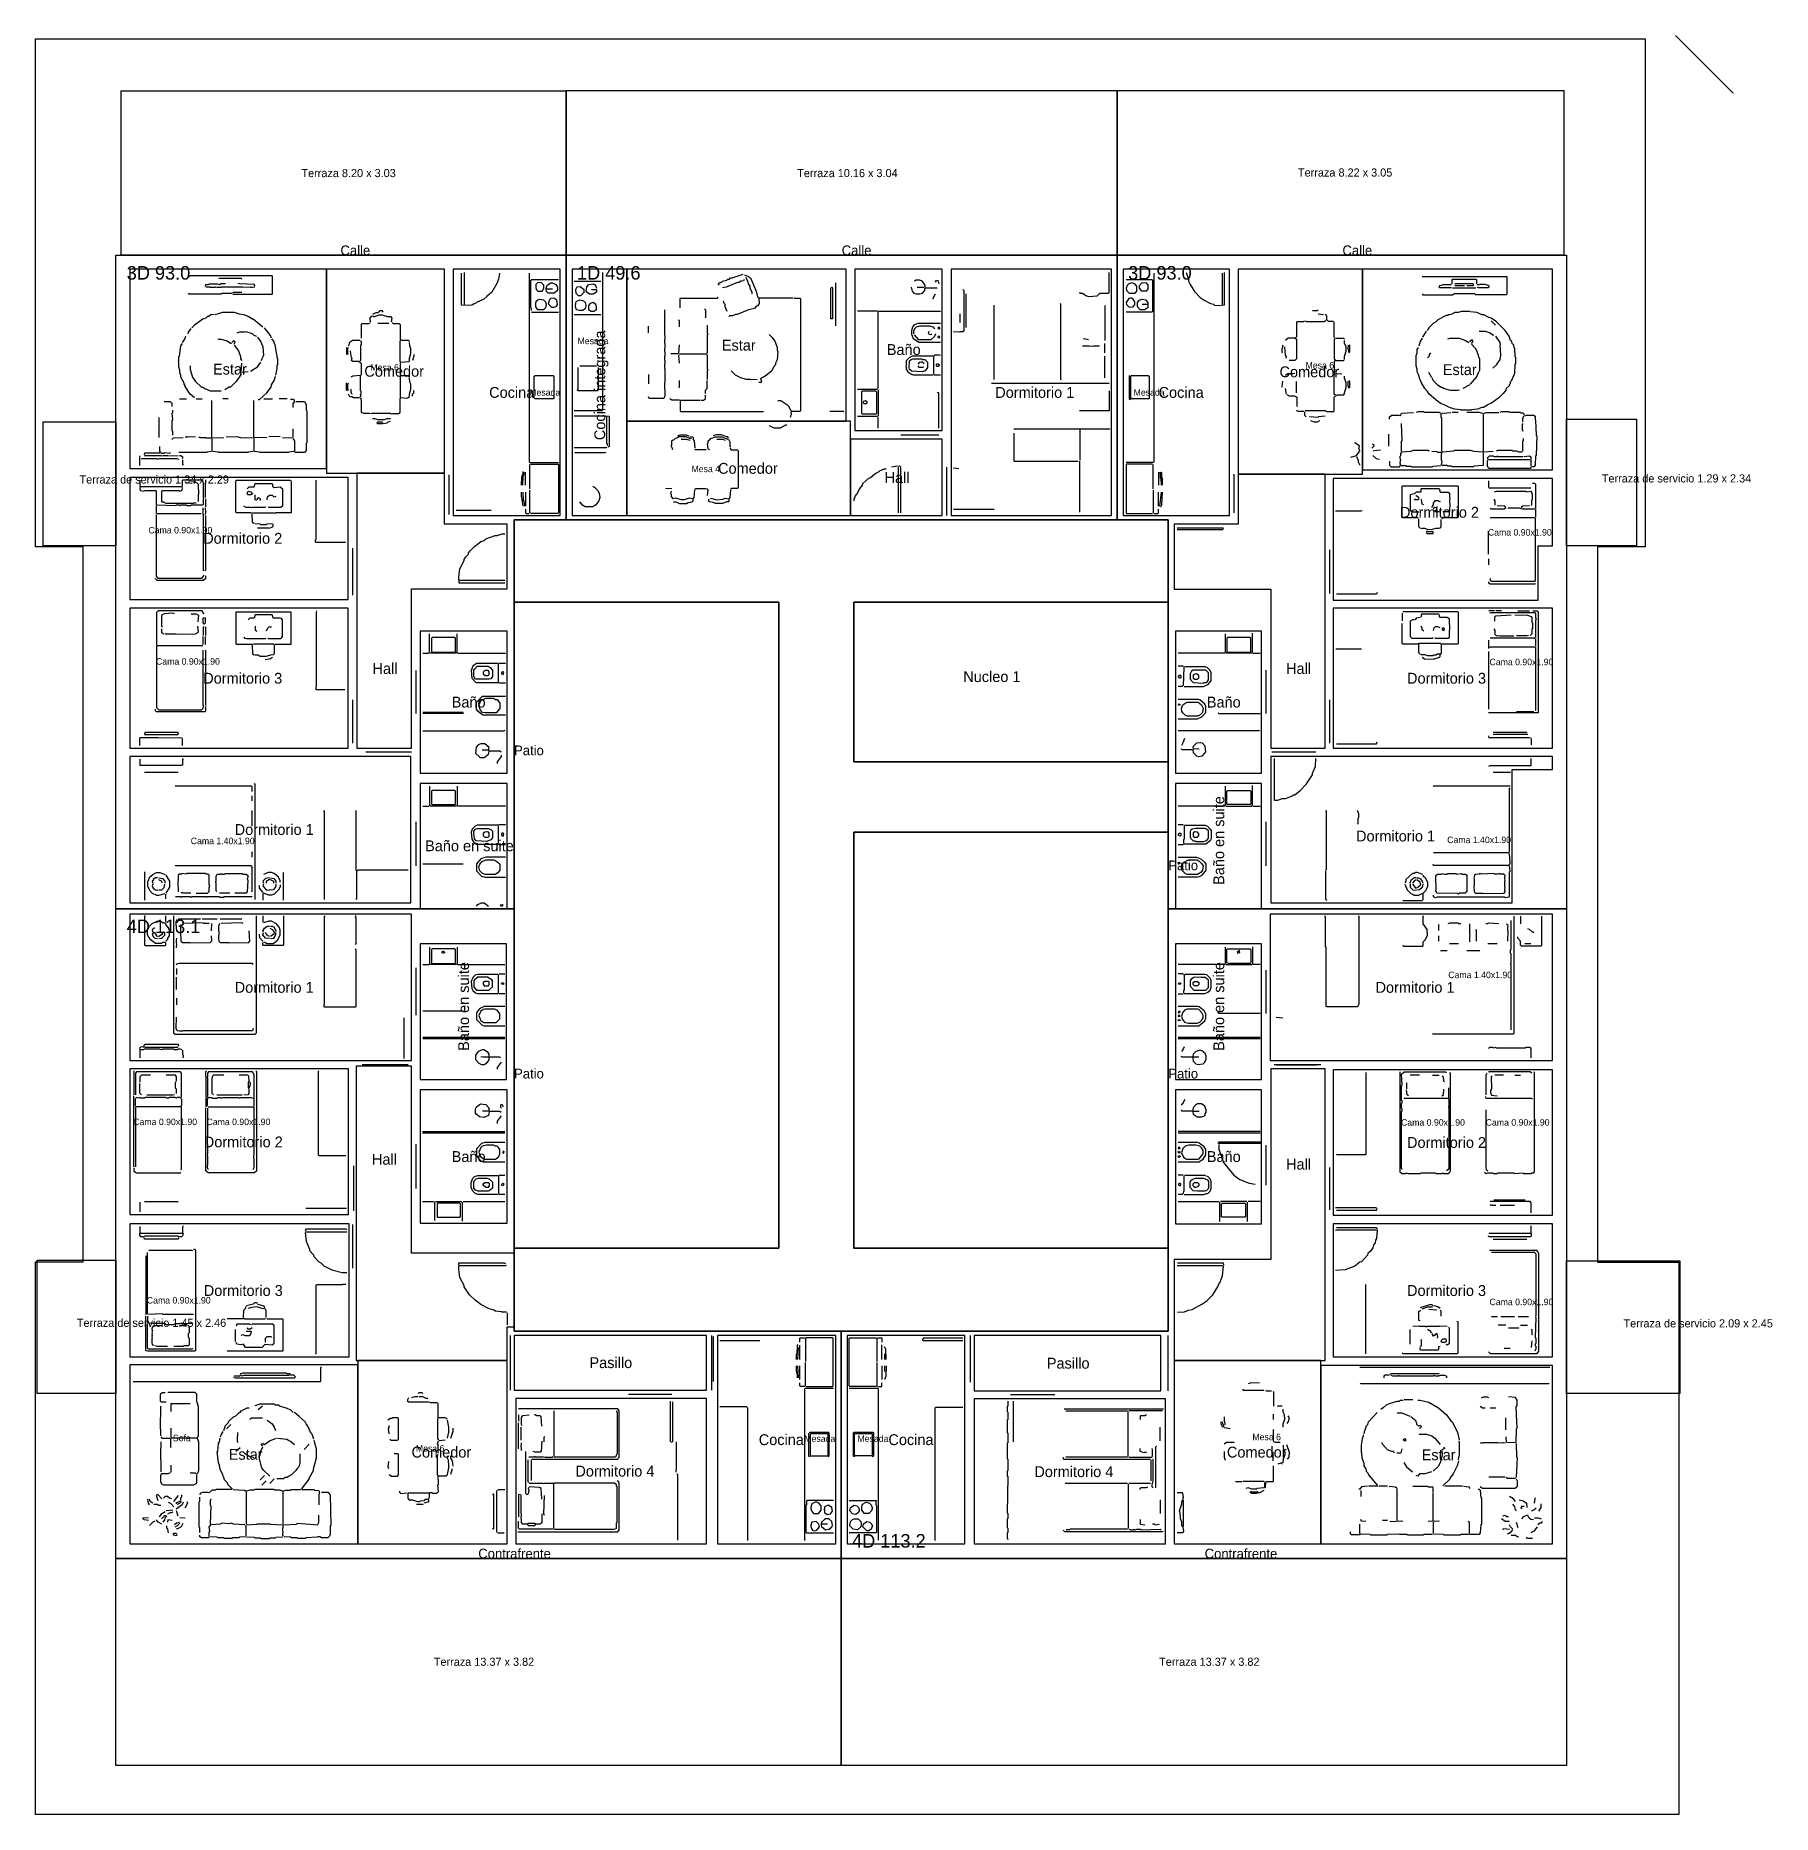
# Model space of a CAD drawing. Header units: metres. Extents: x 0 to 136, y 0 to 33.
# Drawn here: x 0 to 32.02, y 0 to 32.8 of the extents above; entities that cross this region are included whole.
import ezdxf

# ---------------------------------------------------------------- set-up
doc = ezdxf.new("R2010")
doc.units = ezdxf.units.M
for name, color, linetype in [('Trazo_Cotas', 9, 'Continuous'), ('Trazo_Entrada', 1, 'Continuous'), ('Trazo_Equipamiento', 8, 'Continuous'), ('Trazo_Estancias', 3, 'Continuous'), ('Trazo_Fachada', 30, 'Continuous'), ('Trazo_Norte', 1, 'Continuous'), ('Trazo_Nucleos', 252, 'Continuous'), ('Trazo_Pasillo', 9, 'Continuous'), ('Trazo_Patios', 3, 'Continuous'), ('Trazo_Puertas', 1, 'Continuous'), ('Trazo_Terreno', 7, 'Continuous'), ('Trazo_Unidad', 7, 'Continuous'), ('Trazo_Ventanas', 5, 'Continuous')]:
    doc.layers.add(name, color=color, linetype=linetype)

msp = doc.modelspace()

# ---------------------------------------------------------------- texts
at = {"layer": 'Trazo_Cotas'}
for s, p in [('Terraza 8.20 x 3.03', (4.9, 30.19)), ('Terraza 10.16 x 3.04', (14.04, 30.19)), ('Terraza 8.22 x 3.05', (23.27, 30.2)), ('Terraza de servicio 1.34 x 2.29', (0.81, 24.54)), ('Terraza de servicio 1.29 x 2.34', (28.87, 24.56)), ('Terraza de servicio 1.45 x 2.46', (0.76, 8.99)), ('Terraza de servicio 2.09 x 2.45', (29.27, 8.98)), ('Terraza 13.37 x 3.82', (7.34, 2.74)), ('Terraza 13.37 x 3.82', (20.71, 2.74))]:
    msp.add_text(s, height=0.15, dxfattribs=at).set_placement(p)
at = {"layer": 'Trazo_Equipamiento', "color": 8}
for s, p in [('Mesada', (9.99, 27.11)), ('Mesa 6', (6.17, 26.62)), ('Mesa 6', (23.41, 26.66)), ('Mesada', (9.1, 26.16)), ('Mesada', (20.24, 26.16)), ('Mesa 4', (12.09, 24.75)), ('Cama 0.90x1.90', (2.08, 23.62)), ('Cama 0.90x1.90', (26.77, 23.58)), ('Cama 0.90x1.90', (2.22, 21.2)), ('Cama 0.90x1.90', (26.8, 21.19)), ('Cama 1.40x1.90', (2.86, 17.89)), ('Cama 1.40x1.90', (26.02, 17.91)), ('Cama 1.40x1.90', (26.04, 15.42)), ('Cama 0.90x1.90', (1.8, 12.71)), ('Cama 0.90x1.90', (3.15, 12.71)), ('Cama 0.90x1.90', (25.17, 12.7)), ('Cama 0.90x1.90', (26.73, 12.7)), ('Cama 0.90x1.90', (2.05, 9.42)), ('Cama 0.90x1.90', (26.8, 9.39)), ('Sofa', (2.53, 6.88)), ('Mesada', (14.17, 6.87)), ('Mesada', (15.15, 6.87)), ('Mesa 6', (22.43, 6.9)), ('Mesa 6', (7.01, 6.69))]:
    msp.add_text(s, height=0.12, dxfattribs=at).set_placement(p)
at = {"layer": 'Trazo_Estancias', "color": 30}
msp.add_text('Cocina integrada', height=0.2, rotation=90, dxfattribs=at).set_placement((10.5, 25.34))
at = {"layer": 'Trazo_Estancias', "color": 2}
for p in [(12.65, 26.99), (3.27, 26.55), (25.94, 26.54), (3.56, 6.54), (25.55, 6.53)]:
    msp.add_text('Estar', height=0.2, dxfattribs=at).set_placement(p)
at = {"layer": 'Trazo_Estancias', "color": 4}
for s, p in [('Baño', (15.69, 26.91)), ('Baño', (7.67, 20.41)), ('Baño', (21.59, 20.41)), ('Baño en suite', (7.18, 17.76)), ('Baño', (7.67, 12.03)), ('Baño', (21.59, 12.03))]:
    msp.add_text(s, height=0.2, dxfattribs=at).set_placement(p)
at = {"layer": 'Trazo_Estancias', "color": 40}
for p in [(6.06, 26.51), (22.93, 26.5), (12.58, 24.72), (6.93, 6.58), (21.96, 6.58)]:
    msp.add_text('Comedor', height=0.2, dxfattribs=at).set_placement(p)
at = {"layer": 'Trazo_Estancias', "color": 30}
for p in [(8.36, 26.12), (20.7, 26.12), (13.33, 6.81), (15.72, 6.81)]:
    msp.add_text('Cocina', height=0.2, dxfattribs=at).set_placement(p)
at = {"layer": 'Trazo_Estancias', "color": 5}
for s, p in [('Dormitorio 1', (17.69, 26.12)), ('Dormitorio 2', (25.15, 23.91)), ('Dormitorio 2', (3.09, 23.43)), ('Dormitorio 3', (3.09, 20.85)), ('Dormitorio 3', (25.28, 20.85)), ('Dormitorio 1', (3.67, 18.06)), ('Dormitorio 1', (24.34, 17.94)), ('Dormitorio 1', (3.67, 15.15)), ('Dormitorio 1', (24.7, 15.15)), ('Dormitorio 2', (3.1, 12.3)), ('Dormitorio 2', (25.28, 12.29)), ('Dormitorio 3', (3.1, 9.56)), ('Dormitorio 3', (25.28, 9.56)), ('Dormitorio 4', (9.95, 6.23)), ('Dormitorio 4', (18.41, 6.22))]:
    msp.add_text(s, height=0.2, dxfattribs=at).set_placement(p)
at = {"layer": 'Trazo_Estancias', "color": 8}
for s, p in [('Hall', (15.65, 24.55)), ('Hall', (6.21, 21.03)), ('Hall', (23.05, 21.03)), ('Hall', (6.2, 11.98)), ('Hall', (23.05, 11.89)), ('Pasillo', (10.21, 8.23)), ('Pasillo', (18.64, 8.22))]:
    msp.add_text(s, height=0.2, dxfattribs=at).set_placement(p)
at = {"layer": 'Trazo_Estancias', "color": 4}
for p in [(21.91, 17.14), (7.99, 14.08), (21.91, 14.08)]:
    msp.add_text('Baño en suite', height=0.2, rotation=90, dxfattribs=at).set_placement(p)
at = {"layer": 'Trazo_Fachada'}
for s, p in [('Calle', (5.62, 28.75)), ('Calle', (14.86, 28.75)), ('Calle', (24.09, 28.75)), ('Patio', (8.82, 19.53)), ('Patio', (20.88, 17.41)), ('Patio', (8.82, 13.57)), ('Patio', (20.88, 13.57)), ('Contrafrente', (8.16, 4.72)), ('Contrafrente', (21.55, 4.72))]:
    msp.add_text(s, height=0.18, dxfattribs=at).set_placement(p)
at = {"layer": 'Trazo_Nucleos'}
msp.add_text('Nucleo 1', height=0.2, dxfattribs=at).set_placement((17.1, 20.88))
at = {"layer": 'Trazo_Unidad'}
for s, p in [('3D 93.0', (1.68, 28.3)), ('1D 49.6', (9.98, 28.3)), ('3D 93.0', (20.14, 28.3)), ('4D 113.1', (1.68, 16.25)), ('4D 113.2', (15.05, 4.92))]:
    msp.add_text(s, height=0.25, dxfattribs=at).set_placement(p)

# ---------------------------------------------------------------- linework, layer by layer
at = {"layer": 'Trazo_Cotas'}
for points in [[(1.58, 31.78), (9.78, 31.78), (9.78, 28.75), (1.58, 28.75)], [(9.78, 31.79), (19.94, 31.79), (19.94, 28.75), (9.78, 28.75)], [(19.94, 31.79), (28.17, 31.79), (28.17, 28.75), (19.94, 28.75)], [(0.14, 25.68), (1.48, 25.68), (1.48, 23.39), (0.14, 23.39)], [(28.22, 25.73), (29.51, 25.73), (29.51, 23.39), (28.22, 23.39)], [(0.03, 10.22), (1.48, 10.22), (1.48, 7.76), (0.03, 7.76)], [(28.22, 10.21), (30.31, 10.21), (30.31, 7.76), (28.22, 7.76)], [(1.48, 4.72), (14.85, 4.72), (14.85, 0.9), (1.48, 0.9)], [(14.85, 4.72), (28.22, 4.72), (28.22, 0.9), (14.85, 0.9)]]:
    msp.add_lwpolyline(points, close=True, dxfattribs=at)
at = {"layer": 'Trazo_Entrada'}
for p, q in [((8.82, 23.79), (8.82, 22.7)), ((15.08, 23.87), (15.94, 23.87)), ((20.88, 23.79), (20.88, 22.7)), ((8.82, 10.17), (8.82, 9.27)), ((20.88, 10.17), (20.88, 9.27))]:
    msp.add_line(p, q, dxfattribs=at)
at = {"layer": 'Trazo_Equipamiento', "color": 8}
for p, q in [((7.9, 28.43), (7.9, 27.83)), ((9.93, 28.27), (10.42, 28.27)), ((21.87, 28.42), (21.87, 27.83)), ((9.42, 28.13), (9.53, 28.13)), ((16.25, 28.16), (16.38, 28.16)), ((16.4, 28.15), (16.62, 28.15)), ((16.58, 28.03), (16.53, 27.94)), ((9.93, 27.66), (10.42, 27.66)), ((15.52, 27.72), (15.15, 27.72)), ((15.53, 26.29), (15.53, 27.71)), ((15.54, 27.72), (16.68, 27.72)), ((20.5, 27.84), (20.4, 27.84)), ((10.03, 26.71), (10.34, 26.71)), ((16.55, 26.88), (16.55, 26.55)), ((15.15, 26.28), (15.52, 26.28)), ((15.53, 26.27), (15.53, 25.79)), ((16.68, 26.54), (16.56, 26.54)), ((9.93, 25.79), (10.52, 25.79)), ((15.15, 25.78), (15.52, 25.78)), ((15.53, 25.56), (15.53, 25.77)), ((9.03, 24.51), (9.03, 24.75)), ((9.11, 24.44), (9.11, 24.89)), ((20.6, 24.44), (20.6, 24.89)), ((20.7, 24.75), (20.7, 24.51)), ((9.03, 24.38), (9.03, 24.12)), ((9.11, 24), (9.11, 24.42)), ((20.6, 24.42), (20.6, 24)), ((20.7, 24.12), (20.7, 24.38)), ((20.75, 24.38), (20.72, 24.12)), ((8.4, 24.04), (7.75, 24.04)), ((7.26, 21.42), (7.26, 21.77)), ((7.77, 21.42), (7.77, 21.77)), ((21.93, 21.77), (21.93, 21.42)), ((22.43, 21.42), (22.43, 21.78)), ((7.14, 21.41), (7.25, 21.41)), ((7.76, 21.41), (7.27, 21.41)), ((7.78, 21.41), (8.66, 21.41)), ((21.92, 21.41), (21.06, 21.41)), ((22.42, 21.41), (21.94, 21.41)), ((22.44, 21.41), (22.57, 21.41)), ((8.53, 20.88), (8.53, 21.21)), ((21.16, 20.81), (21.17, 21.15)), ((21.15, 20.8), (21.06, 20.8)), ((7.88, 20.32), (7.14, 20.32)), ((8.23, 19.63), (8.34, 19.63)), ((7.26, 18.96), (7.26, 18.6)), ((7.77, 18.96), (7.77, 18.6)), ((21.93, 18.96), (21.93, 18.6)), ((22.43, 18.6), (22.43, 18.97)), ((7.14, 18.59), (7.25, 18.59)), ((7.76, 18.59), (7.27, 18.59)), ((8.66, 18.59), (7.78, 18.59)), ((21.92, 18.59), (21.06, 18.59)), ((21.94, 18.59), (22.42, 18.59)), ((22.44, 18.59), (22.57, 18.59)), ((8.53, 17.9), (8.53, 18.23)), ((7.14, 17.53), (7.88, 17.53)), ((7.26, 15.99), (7.26, 15.67)), ((7.77, 15.99), (7.77, 15.67)), ((21.93, 15.99), (21.93, 15.67)), ((22.43, 16), (22.43, 15.67)), ((7.14, 15.67), (7.25, 15.67)), ((7.76, 15.67), (7.27, 15.67)), ((7.78, 15.67), (8.65, 15.67)), ((8.53, 15.15), (8.53, 15.48)), ((21.92, 15.67), (21.06, 15.67)), ((21.94, 15.67), (22.42, 15.67)), ((22.57, 15.67), (22.44, 15.67)), ((7.88, 14.81), (7.14, 14.81)), ((7.14, 14.33), (8.65, 14.33)), ((7.14, 14.31), (8.65, 14.31)), ((21.06, 14.33), (22.57, 14.33)), ((21.06, 14.31), (22.57, 14.31)), ((21.44, 13.96), (21.34, 13.96)), ((8.34, 12.97), (8.24, 12.97)), ((7.13, 12.59), (8.65, 12.59)), ((7.13, 12.57), (8.65, 12.57)), ((22.57, 12.59), (21.06, 12.59)), ((21.06, 12.57), (22.57, 12.57)), ((8.53, 11.77), (8.53, 11.44)), ((7.13, 11.3), (7.35, 11.3)), ((7.36, 10.95), (7.36, 11.29)), ((7.37, 11.3), (7.86, 11.3)), ((7.87, 10.94), (7.87, 11.29)), ((7.88, 11.3), (8.65, 11.3)), ((8.65, 11.43), (8.54, 11.43)), ((21.15, 11.43), (21.06, 11.43)), ((21.06, 11.3), (21.82, 11.3)), ((21.83, 10.93), (21.83, 11.29)), ((22.33, 11.3), (21.84, 11.3)), ((22.34, 10.93), (22.34, 11.29)), ((22.57, 11.3), (22.35, 11.3)), ((13.35, 8.73), (12.61, 8.73)), ((14.05, 8.39), (14.06, 8.61)), ((14.09, 8.39), (14.09, 8.65)), ((14.19, 8.78), (14.19, 8.35)), ((15.51, 8.78), (15.51, 8.35)), ((15.6, 8.39), (15.6, 8.66)), ((17.09, 8.73), (16.36, 8.73)), ((14.06, 8.05), (14.05, 8.27)), ((14.09, 8.02), (14.09, 8.27)), ((14.19, 7.9), (14.19, 8.33)), ((15.51, 8.33), (15.51, 7.9)), ((15.6, 8.27), (15.6, 8.02)), ((15.65, 8.49), (15.65, 8.39)), ((15.65, 8.27), (15.65, 8.17)), ((14.29, 6.61), (14.6, 6.61)), ((15.41, 6.61), (15.1, 6.61))]:
    msp.add_line(p, q, dxfattribs=at)
at = {"layer": 'Trazo_Equipamiento', "color": 9}
for p, q in [((14.75, 27.45), (14.75, 28.24)), ((3.44, 28.05), (3.62, 28.05)), ((13.96, 27.96), (13.34, 27.96)), ((17.15, 28.04), (17.15, 27.42)), ((26.12, 28.15), (26.55, 28.15)), ((17.04, 27.51), (17.04, 27.67)), ((17.67, 26.46), (17.67, 27.83)), ((19.71, 27.82), (19.71, 27.18)), ((23.64, 27.67), (23.74, 27.66)), ((6.31, 27.5), (6.51, 27.5)), ((11.3, 27.32), (11.3, 27.44)), ((25.57, 27.24), (25.64, 27.35)), ((26.91, 27.46), (26.83, 27.54)), ((6.98, 26.92), (6.95, 26.81)), ((11.85, 26.93), (11.71, 26.93)), ((11.86, 26.94), (11.87, 27.1)), ((11.87, 26.76), (11.86, 26.91)), ((19.71, 26.95), (19.71, 27.12)), ((3.79, 26.6), (3.8, 26.76)), ((3.92, 26.6), (3.8, 26.59)), ((19.71, 26.49), (19.71, 26.89)), ((23.21, 26.81), (23.11, 26.81)), ((23.96, 26.57), (24.08, 26.56)), ((25.73, 26.5), (25.68, 26.59)), ((11.3, 26.55), (11.3, 26.38)), ((17.62, 26.39), (19.79, 26.39)), ((23.06, 26.19), (23.04, 26.29)), ((23.24, 26.21), (23.24, 26.42)), ((26.44, 26.36), (26.31, 26.29)), ((2.65, 26.1), (2.78, 26.1)), ((2.96, 26.1), (3.07, 26.1)), ((3.25, 25.38), (3.25, 26.07)), ((3.55, 26.1), (3.45, 26.1)), ((4.02, 25.39), (4.02, 26.07)), ((4.21, 26.1), (4.37, 26.1)), ((4.64, 26.1), (4.49, 26.1)), ((11.89, 26.08), (12.25, 26.08)), ((2.27, 25.76), (2.27, 25.39)), ((14.9, 25.87), (14.64, 25.87)), ((26.22, 25.85), (26.11, 25.85)), ((26.69, 25.13), (26.69, 25.82)), ((3.25, 25.36), (3.25, 25.14)), ((4.02, 25.37), (4.02, 25.14)), ((4.26, 25.39), (4.03, 25.38)), ((4.55, 25.39), (4.73, 25.38)), ((4.74, 25.55), (4.74, 25.39)), ((19.25, 25.54), (19.25, 24.97)), ((24.94, 25.45), (24.94, 25.23)), ((19.24, 24.95), (19.24, 24.01)), ((24.34, 25.05), (24.24, 25.02)), ((26.87, 25.13), (26.69, 25.12)), ((26.69, 24.88), (26.69, 25.11)), ((27.55, 24.98), (26.78, 24.98)), ((1.92, 24.6), (1.92, 24.49)), ((15.89, 24.86), (15.78, 24.84)), ((15.9, 24.85), (15.9, 24)), ((16.92, 24.83), (17.02, 24.82)), ((2.7, 24.48), (1.92, 24.48)), ((2.79, 24.56), (2.88, 24.55)), ((11.73, 24.44), (11.61, 24.45)), ((26.78, 24.59), (26.78, 24.47)), ((26.79, 24.46), (27.56, 24.46)), ((3.05, 23.98), (2.24, 23.98)), ((3.13, 24.26), (3.13, 24.11)), ((16.92, 24.07), (17.67, 24.07)), ((27.65, 24.06), (27.65, 23.92)), ((21.04, 23.69), (21.89, 23.69)), ((26.78, 23.24), (26.78, 23.66)), ((27.64, 23.91), (26.81, 23.91)), ((26.78, 23.15), (26.78, 23.04)), ((8.65, 22.75), (7.8, 22.75)), ((25.19, 22.15), (25.19, 22.01)), ((26.89, 22.19), (26.79, 22.19)), ((27.02, 22.19), (26.92, 22.19)), ((27.32, 22.19), (27.54, 22.19)), ((3.09, 21.57), (3.09, 21.72)), ((3.13, 21.57), (3.13, 21.72)), ((26.78, 21.65), (26.78, 21.5)), ((27.64, 21.69), (26.81, 21.69)), ((27.65, 21.68), (27.65, 21.54)), ((3.08, 21.55), (2.24, 21.55)), ((3.13, 21.47), (3.13, 20.45)), ((26.78, 21.44), (26.78, 20.38)), ((27.62, 20.33), (27.3, 20.33)), ((1.92, 19.71), (1.92, 19.85)), ((2.01, 19.91), (2.63, 19.91)), ((2.71, 19.71), (2.71, 19.84)), ((27.51, 19.91), (26.87, 19.91)), ((27.57, 19.84), (27.57, 19.72)), ((1.92, 19.46), (1.92, 19.35)), ((2.7, 19.34), (1.92, 19.34)), ((2.63, 19.21), (2.01, 19.21)), ((27.19, 19.21), (26.87, 19.21)), ((3.99, 18.69), (3.99, 18.78)), ((3.99, 18.22), (3.99, 18.51)), ((27.16, 17.73), (25.77, 17.73)), ((4.57, 16.86), (4.57, 17.37)), ((2.4, 16.88), (2.4, 16.97)), ((3.58, 16.99), (3.39, 16.99)), ((4.19, 16.98), (4.19, 16.86)), ((2.4, 16.45), (2.4, 16.57)), ((3.04, 16.51), (2.63, 16.51)), ((3.35, 16.51), (3.07, 16.51)), ((3.24, 16.29), (3.25, 16.43)), ((3.8, 16.51), (3.4, 16.51)), ((4.19, 16.57), (4.19, 16.45)), ((27.37, 16.56), (27.37, 16.42)), ((25.86, 16.2), (25.86, 16.1)), ((25.9, 15.93), (26.02, 15.93)), ((26.06, 16.06), (26.23, 16.06)), ((26.38, 15.93), (26.62, 15.93)), ((26.77, 16.06), (26.94, 16.06)), ((27.45, 16.06), (27.56, 16.06)), ((2.6, 15.6), (2.6, 15.49)), ((2.6, 15.21), (2.6, 15.44)), ((2.6, 15.05), (2.6, 14.93)), ((6.79, 14.69), (6.79, 13.94)), ((22.87, 14.7), (22.99, 14.69)), ((1.92, 14.09), (1.92, 13.95)), ((25.27, 13.49), (25.27, 13.38)), ((25.51, 13.63), (25.34, 13.63)), ((25.75, 13.63), (25.87, 13.63)), ((27.06, 13.63), (26.9, 13.63)), ((27.27, 13.63), (27.37, 13.63)), ((1.81, 11.94), (1.81, 13.25)), ((3.17, 13.06), (3.17, 13.2)), ((3.81, 13.26), (3.34, 13.26)), ((26.04, 13.2), (25.22, 13.2)), ((1.84, 13.04), (1.84, 11.94)), ((3.18, 13.05), (4.02, 13.05)), ((2.01, 11.3), (2.63, 11.3)), ((4.98, 11.18), (5.73, 11.18)), ((23.96, 11.19), (24.72, 11.19)), ((26.88, 11.33), (27.46, 11.33)), ((27.26, 11.23), (27, 11.23)), ((27.57, 10.72), (27.57, 10.85)), ((4.98, 10.74), (5.74, 10.74)), ((23.96, 10.78), (24.72, 10.78)), ((27.56, 10.71), (26.79, 10.71)), ((27.49, 10.6), (26.87, 10.6)), ((2.03, 10.3), (2.03, 9.21)), ((2.06, 9.23), (2.06, 10.36)), ((21.04, 10.12), (21.89, 10.12)), ((2.06, 9.19), (2.06, 9.06)), ((4.01, 9.41), (3.89, 9.38)), ((8.69, 9.25), (8.69, 9.03)), ((25.83, 9.3), (25.68, 9.31)), ((3.68, 8.94), (3.68, 8.72)), ((25.34, 8.67), (25.34, 8.94)), ((26.84, 9.18), (26.95, 9.18)), ((27.1, 9.02), (26.96, 9.02)), ((27.01, 9.18), (27.26, 9.18)), ((27.15, 8.97), (27.34, 8.97)), ((27.33, 9.18), (27.52, 9.18)), ((27.37, 9.02), (27.5, 9.02)), ((27.18, 8.59), (27.07, 8.59)), ((27.58, 8.73), (27.57, 8.61)), ((27.91, 8.24), (24.41, 8.24)), ((11.7, 7.62), (11.7, 6.87)), ((18.02, 7.62), (18.02, 6.87)), ((25.23, 7.65), (25.39, 7.65)), ((4.18, 7.53), (4.1, 7.46)), ((8.9, 7.37), (8.9, 7.25)), ((8.9, 6.74), (8.9, 7.22)), ((9.55, 7.44), (9.55, 6.61)), ((18.96, 7.48), (20.79, 7.48)), ((18.99, 7.44), (20.13, 7.44)), ((20.14, 6.6), (20.14, 7.43)), ((20.77, 7.44), (20.15, 7.44)), ((22.81, 7.38), (22.81, 7.28)), ((26.81, 7.5), (26.92, 7.5)), ((27.1, 7.09), (27.1, 7.31)), ((2.49, 7.12), (2.49, 6.95)), ((2.98, 6.94), (2.5, 6.94)), ((3.52, 7.11), (3.6, 7.19)), ((4.69, 6.89), (4.77, 6.82)), ((7.55, 6.9), (7.44, 6.89)), ((8.95, 6.9), (8.95, 7.14)), ((20.73, 6.89), (20.73, 7.14)), ((22.02, 7.11), (21.91, 7.13)), ((27.1, 6.96), (27.11, 6.86)), ((3.77, 6.76), (3.69, 6.69)), ((4.95, 6.73), (5.04, 6.83)), ((9.03, 6.69), (9.03, 5.91)), ((20.13, 6.59), (18.99, 6.59)), ((20.15, 6.59), (20.58, 6.59)), ((22.81, 6.52), (22.81, 6.68)), ((22.94, 6.86), (22.84, 6.86)), ((2.49, 6.44), (2.49, 6.31)), ((4.14, 6.17), (4.22, 6.25)), ((7.68, 6.37), (7.65, 6.27)), ((9.14, 6.16), (9.14, 6.54)), ((20.56, 6.54), (20.56, 6.15)), ((3.88, 5.95), (3.88, 5.35)), ((4.17, 6.07), (4.25, 6.15)), ((4.32, 6.1), (4.4, 6.19)), ((4.56, 5.96), (4.56, 5.35)), ((8.52, 5.99), (8.65, 5.99)), ((9.55, 5.27), (9.55, 6.1)), ((20.13, 6.1), (18.98, 6.1)), ((20.14, 6.09), (20.14, 5.27)), ((20.55, 6.1), (20.15, 6.1)), ((22.12, 6.14), (22.24, 6.14)), ((22.65, 6.12), (22.65, 6.03)), ((24.43, 5.97), (24.43, 5.86)), ((24.74, 6.05), (24.57, 6.05)), ((24.92, 6.05), (24.76, 6.05)), ((25.09, 6.01), (25.09, 5.41)), ((26.3, 6.05), (25.98, 6.05)), ((27.09, 6.22), (26.79, 6.22)), ((2.26, 5.78), (2.23, 5.88)), ((2.53, 5.61), (2.41, 5.6)), ((2.63, 5.88), (2.54, 5.77)), ((2.63, 5.5), (2.6, 5.6)), ((20.73, 5.8), (20.73, 5.55)), ((2.08, 5.46), (1.98, 5.47)), ((2.76, 5.46), (2.66, 5.47)), ((24.92, 5.42), (24.83, 5.42)), ((27.29, 5.39), (27.32, 5.29))]:
    msp.add_line(p, q, dxfattribs=at)
for points in [[(3.63, 28.04), (3.64, 28.03), (4.36, 28.03), (4.37, 28.04), (4.37, 28.36), (4.36, 28.37), (2.83, 28.37), (2.82, 28.35)], [(3.13, 28.18), (3.14, 28.21), (3.19, 28.21), (3.2, 28.22), (3.35, 28.22), (3.39, 28.21), (3.42, 28.23), (3.5, 28.23)], [(3.8, 28.31), (3.79, 28.32), (3.38, 28.32)], [(4.05, 28.18), (4.03, 28.21), (3.76, 28.22), (3.73, 28.23)], [(12.6, 28.2), (12.58, 28.21), (12.61, 28.25), (12.64, 28.25), (12.66, 28.27), (12.74, 28.29), (12.76, 28.31), (12.79, 28.31), (12.81, 28.33), (12.84, 28.33), (13.04, 28.4)], [(13.06, 28.3), (13.05, 28.28), (13, 28.27), (12.97, 28.25), (12.94, 28.25), (12.73, 28.16), (12.66, 28.15)], [(13.07, 28.39), (13.14, 28.36), (13.18, 28.33), (13.28, 28.09), (13.31, 27.98), (13.33, 27.96)], [(13.21, 28.04), (13.21, 28.06), (13.17, 28.14), (13.17, 28.18), (13.14, 28.22), (13.13, 28.28), (13.11, 28.3), (13.1, 28.34)], [(19.24, 28.07), (19.25, 28.05), (19.3, 28.05), (19.36, 28.01), (19.41, 27.99), (19.57, 28), (19.62, 28.05), (19.78, 28.05), (19.79, 28.06), (19.79, 28.43)], [(25.56, 28.36), (27.12, 28.36), (27.12, 28.03), (27.11, 28.02), (26.55, 28.02), (26.53, 28.04), (26.15, 28.04)], [(25.87, 28.17), (25.89, 28.19), (25.95, 28.21), (26.1, 28.21)], [(26.11, 28.22), (26.11, 28.3), (26.12, 28.31), (26.55, 28.31), (26.56, 28.3), (26.56, 28.22)], [(26.16, 28.22), (26.17, 28.23), (26.49, 28.23), (26.51, 28.21)], [(26.8, 28.17), (26.78, 28.19), (26.72, 28.21), (26.61, 28.21), (26.6, 28.2), (26.57, 28.21)], [(3.44, 28.05), (3.42, 28.03), (2.83, 28.03), (2.82, 28.05)], [(3.14, 28.17), (3.21, 28.17), (3.22, 28.16), (3.31, 28.16), (3.32, 28.17), (3.35, 28.16), (3.42, 28.16), (3.43, 28.17), (3.81, 28.17), (3.82, 28.16), (3.95, 28.17), (3.96, 28.16), (4, 28.16), (4.04, 28.17)], [(3.8, 28.06), (3.65, 28.06), (3.63, 28.05)], [(11.88, 27.78), (11.88, 27.95), (11.89, 27.96), (12.57, 27.96), (12.58, 27.98)], [(12.75, 27.71), (12.71, 27.8), (12.71, 27.84), (12.69, 27.86), (12.68, 27.9)], [(13.33, 27.95), (13.34, 27.86), (13.31, 27.81)], [(13.98, 27.96), (14.09, 27.96), (14.1, 27.95), (14.1, 25.88), (14.09, 25.87), (13.93, 25.87)], [(17.09, 28.12), (17.11, 28.1), (17.11, 27.36), (17.09, 27.34), (17.04, 27.34), (17.03, 27.33), (16.92, 27.34)], [(25.56, 28.04), (25.57, 28.02), (26.12, 28.02), (26.14, 28.04)], [(26.1, 28.15), (25.88, 28.15), (25.87, 28.16)], [(26.16, 28.2), (26.17, 28.19), (26.34, 28.19)], [(26.38, 28.19), (26.5, 28.19), (26.51, 28.2)], [(26.79, 28.16), (26.78, 28.15), (26.59, 28.15), (26.58, 28.16), (26.57, 28.15)], [(3.29, 27.66), (3.23, 27.65), (3.19, 27.62), (3.17, 27.62), (3.14, 27.59), (3.08, 27.57), (2.93, 27.46), (2.88, 27.41)], [(3.31, 27.66), (3.45, 27.7), (3.66, 27.7), (3.75, 27.67), (3.83, 27.66), (3.93, 27.62), (3.99, 27.58), (4.01, 27.58), (4.19, 27.43)], [(6.19, 27.63), (6.16, 27.59), (6.17, 27.51)], [(6.32, 27.69), (6.27, 27.69), (6.21, 27.66)], [(6.21, 27.63), (6.22, 27.62), (6.25, 27.62), (6.34, 27.65), (6.39, 27.65), (6.48, 27.62), (6.54, 27.62)], [(6.33, 27.7), (6.35, 27.73), (6.38, 27.73), (6.4, 27.7)], [(6.56, 27.52), (6.57, 27.59), (6.55, 27.62)], [(11.59, 27.74), (11.59, 27.69), (11.6, 27.68), (11.59, 27.66), (11.59, 27.57), (11.6, 27.56), (11.59, 27.54), (11.59, 27.46), (11.6, 27.45), (11.59, 27.43), (11.59, 27.28), (11.6, 27.27), (11.6, 27.2), (11.59, 27.19), (11.59, 27.12), (11.6, 27.12), (11.6, 27.04), (11.59, 27.03), (11.59, 26.98), (11.6, 26.97), (11.6, 26.89), (11.59, 26.88), (11.59, 26.81), (11.6, 26.81), (11.6, 26.75), (11.59, 26.74), (11.59, 26.67), (11.6, 26.66), (11.6, 26.41), (11.59, 26.4), (11.6, 26.16), (11.58, 26.11), (11.31, 26.11), (11.3, 26.14)], [(11.87, 27.43), (11.87, 27.53), (11.86, 27.56)], [(12.33, 27.76), (12.35, 27.74), (12.35, 27.6), (12.34, 27.59)], [(13.3, 27.81), (13.28, 27.81), (13.25, 27.77), (13.14, 27.74), (12.93, 27.66), (12.9, 27.66), (12.85, 27.63), (12.79, 27.63), (12.78, 27.62)], [(18.91, 26.45), (18.9, 26.46), (18.9, 27.85), (18.89, 27.86)], [(23.54, 27.73), (23.63, 27.73), (23.64, 27.74)], [(23.8, 27.56), (23.8, 27.63), (23.77, 27.66)], [(26.02, 27.64), (26, 27.64), (25.85, 27.56), (25.8, 27.51), (25.77, 27.5), (25.68, 27.41), (25.65, 27.36)], [(26.02, 27.64), (26.05, 27.66), (26.11, 27.67), (26.17, 27.7), (26.23, 27.7), (26.29, 27.72), (26.43, 27.72), (26.44, 27.71)], [(26.45, 27.71), (26.56, 27.7), (26.66, 27.66), (26.69, 27.66), (26.78, 27.61)], [(27.22, 27.12), (27.21, 27.16), (27.19, 27.18), (27.16, 27.26), (27.09, 27.36), (26.93, 27.52), (26.83, 27.59), (26.79, 27.6)], [(2.71, 27.14), (2.75, 27.2), (2.77, 27.26)], [(2.81, 27.3), (2.82, 27.33), (2.87, 27.4)], [(4.08, 27.25), (4.03, 27.27), (4, 27.3), (3.88, 27.34), (3.85, 27.33), (3.76, 27.33), (3.71, 27.31)], [(4.09, 27.24), (4.15, 27.15), (4.19, 27.06), (4.2, 26.9), (4.17, 26.84), (4.16, 26.8)], [(4.35, 27.22), (4.33, 27.27), (4.22, 27.41)], [(6.01, 27.22), (6.01, 27.48), (6.02, 27.49), (6.14, 27.49), (6.16, 27.5)], [(6.57, 27.51), (6.59, 27.49), (6.7, 27.49), (6.72, 27.47), (6.72, 27.2), (6.73, 27.19)], [(12.38, 27.46), (12.38, 27.32), (12.39, 27.29), (12.38, 27.28), (12.38, 26.95), (12.37, 26.94)], [(13.52, 27.29), (13.58, 27.23), (13.63, 27.15), (13.67, 27.05), (13.67, 26.99), (13.68, 26.98), (13.67, 26.82), (13.64, 26.76), (13.64, 26.73), (13.61, 26.7), (13.57, 26.62), (13.47, 26.53), (13.36, 26.47), (13.38, 26.43), (13.36, 26.4), (13.33, 26.41)], [(23.22, 27.22), (23.25, 27.25), (23.25, 27.52), (23.26, 27.53), (23.38, 27.53), (23.39, 27.54)], [(23.4, 27.54), (23.43, 27.53), (23.75, 27.53), (23.79, 27.55)], [(23.95, 27.23), (23.94, 27.24), (23.94, 27.51), (23.92, 27.53), (23.83, 27.53), (23.81, 27.55)], [(26.61, 27.35), (26.72, 27.35), (26.81, 27.32), (26.86, 27.28), (26.88, 27.28)], [(26.91, 27.26), (26.99, 27.14), (27, 27.1)], [(2.93, 26.12), (2.85, 26.19), (2.76, 26.33), (2.76, 26.35), (2.74, 26.37), (2.74, 26.39), (2.68, 26.5), (2.68, 26.54), (2.66, 26.58), (2.66, 26.63), (2.64, 26.69), (2.64, 26.78), (2.63, 26.79), (2.64, 26.8), (2.64, 26.88), (2.65, 26.89), (2.68, 27.08), (2.71, 27.12)], [(3.36, 27.21), (3.37, 27.2), (3.42, 27.2), (3.53, 27.17), (3.59, 27.13), (3.61, 27.13)], [(3.66, 27.11), (3.68, 27.15), (3.65, 27.17), (3.62, 27.14)], [(3.66, 27.09), (3.74, 26.99), (3.78, 26.88), (3.78, 26.84), (3.8, 26.81)], [(4.35, 27.21), (4.39, 27.16), (4.39, 27.14), (4.41, 27.1), (4.44, 26.92), (4.45, 26.91), (4.45, 26.86), (4.46, 26.85), (4.46, 26.73), (4.45, 26.72), (4.45, 26.66), (4.42, 26.54)], [(5.74, 27.05), (5.73, 27.04), (5.73, 26.93), (5.74, 26.92)], [(5.75, 27.05), (5.76, 27.04), (5.75, 27.02), (5.75, 26.94), (5.76, 26.93), (5.75, 26.92)], [(5.98, 27.18), (5.84, 27.18), (5.81, 27.15), (5.78, 27.14), (5.78, 27.11), (5.76, 27.07)], [(5.8, 26.99), (5.81, 26.89), (5.83, 26.85), (5.82, 26.81)], [(5.99, 27.17), (6, 27.15), (6, 27.1), (5.99, 27.09), (5.99, 26.81), (5.97, 26.79)], [(6.73, 26.78), (6.72, 26.79), (6.72, 27.17), (6.73, 27.18)], [(6.89, 27.16), (6.87, 27.18), (6.75, 27.18), (6.74, 27.19)], [(6.9, 26.81), (6.89, 26.81), (6.89, 26.85), (6.92, 26.94), (6.92, 27.03), (6.9, 27.07), (6.89, 27.14)], [(11.87, 26.92), (11.88, 26.93), (12.36, 26.93)], [(12.37, 26.92), (12.38, 26.9), (12.38, 26.65), (12.39, 26.64), (12.38, 26.61), (12.38, 26.46)], [(19.3, 27.08), (19.41, 27.08), (19.42, 27.07), (19.45, 27.08), (19.49, 27.07), (19.51, 27.08), (19.61, 27.08)], [(19.41, 27.19), (19.33, 27.21), (19.31, 27.2)], [(22.98, 27.09), (22.99, 27.08), (22.97, 27.01), (22.97, 26.96), (22.98, 26.95)], [(23.05, 26.85), (23.06, 26.88), (23.04, 26.91), (23.03, 27.06)], [(23.22, 27.22), (23.09, 27.22), (23.04, 27.18)], [(23.22, 27.22), (23.24, 27.2), (23.24, 26.84), (23.21, 26.81)], [(23.95, 27.21), (23.94, 27.2), (23.94, 26.84), (23.96, 26.82)], [(23.96, 27.22), (24.11, 27.22), (24.13, 27.2)], [(24.13, 26.84), (24.13, 26.89), (24.16, 26.98), (24.16, 27.06), (24.13, 27.13), (24.13, 27.18)], [(24.19, 27.09), (24.2, 27.07), (24.19, 27.04), (24.2, 26.96)], [(24.21, 27.1), (24.22, 27.09), (24.22, 26.96), (24.21, 26.95)], [(27.22, 27.12), (27.24, 27.1), (27.24, 27.07), (27.26, 27.03), (27.26, 26.96), (27.27, 26.95), (27.27, 26.88), (27.28, 26.87), (27.28, 26.75), (27.27, 26.74), (27.26, 26.57), (27.2, 26.43), (27.18, 26.41), (27.18, 26.38), (27.16, 26.36), (27.16, 26.34), (27.11, 26.29), (27.1, 26.26), (27.05, 26.2), (26.97, 26.12), (26.84, 26.02), (26.78, 26), (26.69, 25.94), (26.66, 25.94), (26.58, 25.91), (26.47, 25.9), (26.46, 25.89), (26.28, 25.89), (26.27, 25.9), (26.16, 25.91), (26.06, 25.94), (25.95, 26), (25.91, 26.01), (25.85, 26.05), (25.69, 26.19), (25.66, 26.24), (25.61, 26.29), (25.54, 26.41), (25.51, 26.48), (25.5, 26.54), (25.47, 26.6), (25.47, 26.65), (25.45, 26.71), (25.45, 26.9), (25.47, 26.95), (25.47, 27.01), (25.49, 27.05)], [(25.56, 27.22), (25.52, 27.16), (25.5, 27.07)], [(25.71, 26.95), (25.69, 26.92), (25.69, 26.89), (25.66, 26.86)], [(26.03, 27.21), (26.07, 27.22), (26.24, 27.22), (26.36, 27.18), (26.42, 27.14)], [(26.47, 27.12), (26.5, 27.16), (26.48, 27.19), (26.43, 27.15)], [(26.61, 26.62), (26.62, 26.63), (26.62, 26.84), (26.6, 26.88), (26.6, 26.92), (26.58, 26.94), (26.58, 26.96), (26.54, 27.03), (26.47, 27.11)], [(26.86, 26.67), (26.93, 26.73), (27, 26.83), (27.01, 26.91), (27, 27.09)], [(2.85, 26.71), (2.85, 26.64), (2.89, 26.5), (2.94, 26.43), (3.06, 26.32), (3.08, 26.32), (3.12, 26.29), (3.22, 26.25), (3.42, 26.25)], [(3.78, 26.59), (3.78, 26.54), (3.7, 26.42), (3.59, 26.32), (3.57, 26.32), (3.49, 26.27)], [(3.96, 26.61), (4.09, 26.69), (4.15, 26.78)], [(5.96, 26.78), (5.95, 26.79), (5.85, 26.79), (5.82, 26.81)], [(5.99, 26.53), (6.01, 26.55), (6.01, 26.75), (5.97, 26.78)], [(6.73, 26.78), (6.72, 26.77), (6.72, 26.54), (6.73, 26.53)], [(6.73, 26.78), (6.88, 26.79), (6.9, 26.81)], [(13.3, 26.46), (13.18, 26.45), (13.17, 26.46), (13.1, 26.46), (13, 26.49), (12.9, 26.54), (12.82, 26.62)], [(23.21, 26.57), (23.18, 26.56), (23.08, 26.56), (23.04, 26.53)], [(23.96, 26.81), (23.94, 26.79), (23.94, 26.58), (23.95, 26.57)], [(23.97, 26.81), (24.11, 26.81), (24.13, 26.83)], [(26.45, 26.37), (26.56, 26.5), (26.61, 26.61)], [(4.1, 26.09), (4.13, 26.09), (4.26, 26.21), (4.34, 26.32), (4.35, 26.36)], [(4.35, 26.36), (4.4, 26.44), (4.42, 26.52)], [(5.74, 26.25), (5.73, 26.26), (5.73, 26.39), (5.74, 26.4)], [(5.76, 26.39), (5.75, 26.36), (5.75, 26.28), (5.76, 26.26), (5.75, 26.25)], [(5.98, 26.53), (5.85, 26.52), (5.81, 26.5)], [(5.81, 26.28), (5.81, 26.23), (5.83, 26.19)], [(5.98, 26.13), (6, 26.16), (5.99, 26.19), (6, 26.19), (6, 26.24), (5.99, 26.25), (5.99, 26.52)], [(6.73, 26.52), (6.72, 26.51), (6.72, 26.13), (6.73, 26.12)], [(6.74, 26.53), (6.86, 26.53), (6.89, 26.5)], [(6.89, 26.15), (6.89, 26.19), (6.92, 26.28), (6.92, 26.37), (6.9, 26.41), (6.89, 26.49)], [(6.95, 26.15), (6.95, 26.19), (6.97, 26.21), (6.97, 26.25), (6.98, 26.26)], [(11.86, 26.31), (11.87, 26.32), (11.87, 26.44)], [(12.35, 26.2), (12.35, 26.26), (12.38, 26.29), (12.38, 26.44)], [(19.79, 26.25), (19.79, 25.88), (19.24, 25.88)], [(22.97, 26.32), (22.98, 26.33), (22.99, 26.43)], [(23.96, 26.17), (23.94, 26.19), (23.94, 26.54), (23.95, 26.56)], [(24.12, 26.19), (24.16, 26.32), (24.16, 26.4), (24.13, 26.48), (24.13, 26.52)], [(24.19, 26.43), (24.19, 26.34), (24.21, 26.3)], [(24.21, 26.44), (24.22, 26.43), (24.22, 26.31), (24.21, 26.3)], [(25.73, 26.5), (25.76, 26.44), (25.84, 26.36), (25.91, 26.32), (25.93, 26.32), (25.95, 26.3), (26.07, 26.26)], [(26.08, 26.26), (26.21, 26.26), (26.25, 26.27)], [(2.37, 26.05), (2.48, 26.05), (2.51, 26.02), (2.51, 25.96)], [(4.75, 25.94), (4.75, 26.02), (4.77, 26.04), (4.77, 26.07), (4.75, 26.09), (4.7, 26.09)], [(4.8, 26.05), (4.96, 26.05), (4.99, 26), (4.99, 25.89), (5, 25.88), (5, 25.29), (4.99, 25.28), (4.99, 25.15), (4.96, 25.11), (4.79, 25.11), (4.77, 25.13)], [(5.97, 26.12), (5.86, 26.12), (5.83, 26.14), (5.79, 26.14), (5.77, 26.19)], [(6.16, 25.83), (6.05, 25.83), (6.01, 25.85), (6.01, 26.09), (5.98, 26.11)], [(6.57, 25.82), (6.58, 25.83), (6.69, 25.83), (6.72, 25.85), (6.72, 26.11), (6.73, 26.12)], [(6.89, 26.14), (6.87, 26.12), (6.84, 26.11), (6.73, 26.12)], [(11.87, 26.08), (11.73, 26.08), (11.69, 26.1)], [(11.88, 26.07), (11.88, 25.88), (11.89, 25.87), (13.42, 25.87)], [(12.27, 26.08), (12.31, 26.08), (12.35, 26.1), (12.35, 26.17)], [(13.68, 26.07), (13.74, 26.07), (13.85, 26), (13.88, 25.97), (13.92, 25.88)], [(23.07, 26.18), (23.11, 26.16), (23.21, 26.16)], [(23.22, 26.15), (23.25, 26.13), (23.25, 25.96)], [(23.81, 25.86), (23.82, 25.87), (23.93, 25.87), (23.94, 25.88), (23.94, 26.13), (23.96, 26.16)], [(24.12, 26.18), (24.11, 26.17), (23.99, 26.17), (23.97, 26.16)], [(2.53, 25.43), (2.53, 25.5), (2.52, 25.51), (2.52, 25.7), (2.53, 25.71), (2.52, 25.84), (2.53, 25.85), (2.53, 25.89)], [(6.18, 25.83), (6.2, 25.84), (6.54, 25.84), (6.56, 25.82)], [(6.21, 25.74), (6.25, 25.74), (6.31, 25.72), (6.43, 25.72), (6.48, 25.74), (6.54, 25.74)], [(6.4, 25.66), (6.39, 25.67), (6.3, 25.67), (6.29, 25.66)], [(6.4, 25.65), (6.39, 25.64), (6.31, 25.64), (6.29, 25.66)], [(6.41, 25.65), (6.48, 25.66), (6.5, 25.68), (6.54, 25.69)], [(13.52, 25.61), (13.61, 25.57), (13.73, 25.57), (13.83, 25.62), (13.85, 25.62)], [(13.92, 25.86), (13.93, 25.82), (13.91, 25.76)], [(23.38, 25.87), (23.26, 25.87), (23.25, 25.89)], [(23.39, 25.86), (23.39, 25.8), (23.42, 25.77)], [(23.8, 25.86), (23.77, 25.88), (23.41, 25.88), (23.4, 25.87)], [(23.77, 25.78), (23.65, 25.77), (23.64, 25.76), (23.48, 25.77)], [(23.5, 25.7), (23.57, 25.68), (23.63, 25.68), (23.67, 25.7)], [(24.96, 25.73), (24.96, 25.77), (25, 25.8), (25.14, 25.8), (25.15, 25.79)], [(25.16, 25.79), (25.18, 25.84), (25.4, 25.85)], [(25.18, 25.13), (25.18, 25.32), (25.19, 25.33), (25.18, 25.65)], [(25.91, 25.83), (25.87, 25.85), (25.6, 25.85), (25.59, 25.86), (25.48, 25.86), (25.45, 25.85)], [(25.92, 25.13), (25.92, 25.75), (25.91, 25.76), (25.91, 25.82)], [(25.92, 25.83), (25.94, 25.84), (26.09, 25.85)], [(26.68, 25.83), (26.61, 25.85), (26.38, 25.85)], [(26.69, 25.83), (26.74, 25.85), (26.97, 25.85)], [(27.44, 25.8), (27.44, 25.82), (27.42, 25.84), (27.38, 25.84), (27.37, 25.85), (27.17, 25.85), (27.16, 25.86), (27.02, 25.86), (26.99, 25.85)], [(27.43, 25.78), (27.41, 25.73), (27.41, 25.69), (27.42, 25.68)], [(27.42, 25.5), (27.41, 25.53), (27.41, 25.63), (27.42, 25.65)], [(27.45, 25.79), (27.48, 25.8), (27.62, 25.8), (27.64, 25.77), (27.64, 25.72), (27.65, 25.71), (27.66, 25.43), (27.67, 25.42), (27.66, 25.06), (27.65, 25.05), (27.64, 24.88), (27.62, 24.85), (27.58, 24.85)], [(2.51, 25.35), (2.54, 25.38), (2.72, 25.39)], [(2.76, 25.4), (2.8, 25.4), (2.81, 25.41), (2.95, 25.4)], [(3.01, 25.39), (3.02, 25.4), (3.03, 25.39), (3.13, 25.39), (3.14, 25.38), (3.23, 25.38), (3.24, 25.37)], [(3.26, 25.37), (3.27, 25.38), (3.47, 25.39)], [(3.51, 25.4), (3.71, 25.41), (3.78, 25.39), (4.01, 25.38)], [(4.51, 25.4), (4.47, 25.41), (4.3, 25.4)], [(4.74, 25.37), (4.77, 25.33), (4.77, 25.14)], [(11.75, 25.34), (11.72, 25.32), (11.72, 25.24), (11.71, 25.23), (11.73, 25.21), (11.74, 25.17)], [(12.09, 25.37), (12.06, 25.37), (11.99, 25.4), (11.86, 25.4), (11.83, 25.38), (11.79, 25.37), (11.76, 25.34)], [(11.84, 25.42), (11.88, 25.44), (11.99, 25.44), (12.04, 25.42)], [(11.9, 25.36), (12, 25.36), (12.06, 25.34)], [(12.06, 25.41), (12.11, 25.4), (12.12, 25.39), (12.12, 25.35), (12.14, 25.33), (12.15, 25.19)], [(12.42, 25.34), (12.39, 25.32), (12.39, 25.28), (12.38, 25.27), (12.39, 25.18), (12.42, 25.17)], [(12.42, 25.34), (12.45, 25.37), (12.53, 25.4), (12.65, 25.4), (12.76, 25.36)], [(12.77, 25.37), (12.76, 25.4), (12.74, 25.4), (12.64, 25.44), (12.55, 25.44), (12.49, 25.42)], [(12.56, 25.36), (12.66, 25.36), (12.71, 25.34)], [(12.77, 25.36), (12.8, 25.31), (12.8, 25.23), (12.81, 25.22), (12.8, 25.21)], [(18.03, 25.54), (18.04, 25.55), (19.24, 25.55), (19.25, 25.54)], [(18.03, 25.47), (18.03, 24.96), (18.04, 24.95), (19.22, 24.95)], [(19.25, 25.54), (19.26, 25.55), (19.8, 25.55)], [(24.31, 25.29), (24.33, 25.29), (24.4, 25.24), (24.39, 25.2)], [(24.64, 25.27), (24.66, 25.26), (24.67, 25.23), (24.63, 25.19)], [(27.42, 25.37), (27.42, 25.33), (27.41, 25.32), (27.41, 25.13)], [(1.92, 24.87), (1.92, 25.02), (1.93, 25.05)], [(1.95, 24.99), (1.96, 25), (2.23, 25), (2.24, 24.99), (2.28, 25), (2.6, 25), (2.64, 24.99)], [(2.3, 25.11), (2.29, 25.1), (2.01, 25.1), (2, 25.07)], [(2.01, 25.06), (2.19, 25.06), (2.2, 25.05), (2.21, 25.06), (2.3, 25.06), (2.31, 25.05), (2.35, 25.06), (2.43, 25.06), (2.44, 25.05), (2.63, 25.06)], [(2.3, 25.12), (2.29, 25.14), (2.29, 25.22)], [(2.31, 25.11), (2.33, 25.1), (2.37, 25.1), (2.38, 25.11), (2.46, 25.1), (2.49, 25.11)], [(3.24, 25.13), (3.16, 25.12), (3.15, 25.11), (2.64, 25.11)], [(2.65, 25.06), (2.68, 25.06), (2.71, 25.03), (2.71, 25)], [(2.71, 24.98), (2.71, 24.9), (2.72, 24.88)], [(4.01, 25.13), (3.92, 25.12), (3.91, 25.11), (3.38, 25.11), (3.37, 25.12), (3.26, 25.13)], [(4.76, 25.13), (4.67, 25.12), (4.66, 25.11), (4.14, 25.11), (4.13, 25.12), (4.03, 25.13)], [(12.36, 25.16), (12.16, 25.16), (12.15, 25.17)], [(12.8, 25.19), (12.82, 25.16), (12.93, 25.16), (12.95, 25.14), (12.95, 24.46), (12.94, 24.45), (12.83, 24.45), (12.81, 24.43)], [(24.35, 25.06), (24.41, 25.14), (24.39, 25.19)], [(24.35, 25.04), (24.38, 24.97), (24.38, 24.94), (24.41, 24.88)], [(24.65, 25.06), (24.71, 25), (24.77, 24.99)], [(24.66, 25.14), (24.67, 25.15), (24.79, 25.16)], [(24.96, 24.95), (24.96, 24.88), (24.99, 24.85), (25.14, 24.85), (25.16, 24.87)], [(25.18, 25.12), (25.16, 25.09), (25.16, 25.05), (25.15, 25.04), (25.15, 25), (25.16, 24.99), (25.15, 24.92), (25.16, 24.88)], [(25.69, 25.15), (25.68, 25.14), (25.67, 25.15), (25.39, 25.15), (25.35, 25.13), (25.19, 25.12)], [(25.74, 25.14), (25.83, 25.13), (25.84, 25.12), (25.91, 25.12)], [(25.92, 25.11), (25.91, 25.08), (25.91, 24.97), (25.92, 24.96), (25.91, 24.88)], [(26.68, 25.12), (26.52, 25.13), (26.45, 25.15), (26.15, 25.15), (26.14, 25.14), (25.93, 25.12)], [(26.77, 24.97), (26.76, 24.96), (26.76, 24.88)], [(26.77, 24.99), (26.77, 25.02), (26.8, 25.05), (26.87, 25.05), (26.88, 25.04), (26.94, 25.04), (26.95, 25.05), (26.96, 25.04), (27.42, 25.04)], [(27.4, 25.12), (27.35, 25.12), (27.3, 25.14), (27.23, 25.14), (27.22, 25.15), (26.95, 25.15), (26.94, 25.14), (26.93, 25.15)], [(27.44, 25.04), (27.54, 25.05), (27.56, 25.03), (27.56, 24.99)], [(27.57, 24.86), (27.57, 24.97), (27.56, 24.98)], [(2.71, 24.49), (2.71, 24.6), (2.72, 24.61), (3.07, 24.61), (3.09, 24.55), (3.09, 24.28), (3.1, 24.27)], [(3.13, 24.28), (3.13, 24.54), (3.14, 24.55), (3.14, 24.61)], [(3.98, 24), (3.7, 24), (3.69, 24.01), (3.69, 24.59), (3.7, 24.6), (4.7, 24.6), (4.71, 24.58), (4.71, 24), (4.42, 24), (4.41, 23.99)], [(5.71, 23.46), (5.7, 23.45), (5.17, 23.45), (5.16, 23.46), (5.16, 23.5), (5.17, 23.51), (5.17, 24.59), (5.18, 24.61)], [(15.09, 24.22), (15.09, 24.25), (15.12, 24.33), (15.14, 24.34), (15.18, 24.43), (15.24, 24.51), (15.25, 24.54), (15.36, 24.64), (15.39, 24.65), (15.47, 24.72), (15.55, 24.76), (15.57, 24.78), (15.65, 24.81), (15.68, 24.81)], [(15.95, 24), (15.95, 24.84), (15.93, 24.86), (15.91, 24.86)], [(25.17, 24.87), (25.26, 24.87), (25.27, 24.86), (25.35, 24.86), (25.36, 24.85), (25.75, 24.85), (25.76, 24.86), (25.9, 24.87)], [(26.69, 24.88), (26.68, 24.87), (26.52, 24.86), (26.51, 24.85), (26.11, 24.85), (26.1, 24.86), (26.03, 24.86), (26.02, 24.87), (25.92, 24.87)], [(27.57, 24.84), (27.55, 24.82), (26.79, 24.82), (26.76, 24.87)], [(1.92, 24.47), (1.92, 24.44), (1.93, 24.41), (1.99, 24.4)], [(2, 24.4), (2.01, 24.41), (2.23, 24.41)], [(2.23, 24.14), (2.23, 24.15), (2.23, 24.4)], [(2.32, 24.4), (2.32, 24.21), (2.33, 24.2), (2.36, 24.2), (2.4, 24.18), (2.92, 24.18), (2.93, 24.19), (2.96, 24.18)], [(2.33, 24.41), (2.64, 24.41), (2.66, 24.4), (2.7, 24.42), (2.71, 24.47)], [(3, 24.21), (3, 24.34), (3.01, 24.34), (3, 24.52), (2.98, 24.55), (2.95, 24.56), (2.9, 24.55)], [(3.9, 24.44), (3.94, 24.48), (4.03, 24.48), (4.05, 24.54), (4.36, 24.54), (4.37, 24.53), (4.37, 24.49), (4.4, 24.47), (4.51, 24.48), (4.55, 24.44), (4.55, 24.12), (4.52, 24.1), (4.3, 24.1), (4.29, 24.11)], [(4.08, 24.23), (4.05, 24.24), (4.05, 24.33)], [(4.09, 24.24), (4.09, 24.27), (4.11, 24.28), (4.14, 24.26), (4.14, 24.23)], [(4.43, 24.3), (4.4, 24.29), (4.37, 24.32), (4.31, 24.32), (4.27, 24.29), (4.26, 24.24)], [(11.75, 24.26), (11.72, 24.3), (11.72, 24.34), (11.71, 24.35), (11.72, 24.4)], [(12.12, 24.26), (12.14, 24.28), (12.15, 24.43)], [(12.16, 24.44), (12.17, 24.45), (12.35, 24.45), (12.38, 24.44), (12.39, 24.43), (12.38, 24.32)], [(12.81, 24.42), (12.8, 24.28), (12.78, 24.26)], [(25.49, 23.9), (25.48, 23.91), (25.2, 23.91), (25.19, 23.92), (25.19, 24.49), (25.2, 24.5), (26.21, 24.5), (26.22, 24.49), (26.22, 23.92), (26.21, 23.91), (25.95, 23.91), (25.92, 23.89)], [(25.41, 24.35), (25.34, 24.33), (25.34, 24.05), (25.38, 24.02), (25.5, 24.02)], [(25.54, 24.39), (25.53, 24.38), (25.45, 24.38), (25.42, 24.35)], [(25.44, 24.32), (25.45, 24.32), (25.49, 24.29), (25.49, 24.25), (25.48, 24.24), (25.43, 24.24), (25.42, 24.26)], [(25.54, 24.4), (25.54, 24.44), (25.55, 24.45), (25.87, 24.45), (25.89, 24.38), (26.04, 24.38), (26.06, 24.36), (26.06, 24.28), (26.07, 24.27), (26.06, 24.24), (26.06, 24.19), (26.07, 24.18), (26.06, 24.03), (26.05, 24.02), (25.94, 24.02)], [(26.89, 24.39), (26.93, 24.4), (27.47, 24.4), (27.48, 24.39), (27.56, 24.4)], [(27.57, 24.14), (27.58, 24.15), (27.58, 24.24), (27.59, 24.25), (27.59, 24.34), (27.57, 24.4)], [(27.59, 24.55), (27.63, 24.55), (27.65, 24.53), (27.65, 24.08)], [(2.23, 23.99), (2.23, 24.11), (2.23, 24.13)], [(3.1, 22.85), (3.06, 22.79), (2.26, 22.79), (2.23, 22.83), (2.23, 23.97)], [(3.08, 24.14), (2.87, 24.14), (2.86, 24.13), (2.79, 24.13), (2.78, 24.14), (2.67, 24.14), (2.66, 24.13), (2.64, 24.14), (2.59, 24.14), (2.58, 24.13), (2.24, 24.14)], [(3.1, 24.27), (3.09, 24.26), (3.09, 24.15)], [(3.1, 23.96), (3.09, 23.97), (3.09, 24.09)], [(3.1, 23.96), (3.09, 23.95), (3.09, 22.94), (3.1, 22.93)], [(3.13, 23.95), (3.13, 22.94), (3.12, 22.93)], [(3.13, 23.97), (3.14, 24), (3.13, 24.09)], [(4.24, 24.11), (4.23, 24.1), (3.99, 24.1), (3.98, 24.09), (3.97, 24.1), (3.88, 24.1), (3.84, 24.12)], [(4.03, 23.8), (4, 23.82), (3.99, 23.99)], [(4, 24), (4.4, 24), (4.4, 23.99)], [(12.11, 24.26), (12.06, 24.27), (11.95, 24.24), (11.9, 24.24), (11.8, 24.27), (11.76, 24.26)], [(11.76, 24.2), (11.8, 24.2), (11.87, 24.17), (12, 24.17), (12.03, 24.19), (12.1, 24.2), (12.12, 24.22), (12.12, 24.25)], [(12.78, 24.25), (12.78, 24.21), (12.77, 24.2), (12.74, 24.2), (12.66, 24.17), (12.53, 24.17), (12.49, 24.19), (12.42, 24.2), (12.41, 24.21), (12.41, 24.25)], [(12.44, 24.26), (12.45, 24.27), (12.55, 24.24), (12.67, 24.25), (12.72, 24.27), (12.77, 24.26)], [(24.45, 24.04), (24.44, 24.03), (23.96, 24.03)], [(25.59, 24.15), (25.56, 24.16), (25.55, 24.25)], [(25.89, 24.21), (25.88, 24.2), (25.86, 24.22), (25.79, 24.22), (25.76, 24.18), (25.76, 24.15), (25.73, 24.1)], [(25.79, 24.03), (25.83, 24.07), (25.83, 24.09), (25.79, 24.1), (25.77, 24.08), (25.76, 24.08)], [(25.89, 24.01), (25.87, 24.02), (25.8, 24.02), (25.79, 24.03)], [(27.1, 24.09), (27.07, 24.07), (26.83, 24.07), (26.81, 24.08)], [(26.88, 24.25), (26.9, 24.22), (26.9, 24.14)], [(27.1, 24.1), (27.08, 24.12), (26.94, 24.13)], [(27.14, 24.09), (27.34, 24.09), (27.37, 24.08)], [(27.54, 24.13), (27.4, 24.12), (27.38, 24.09)], [(27.64, 24.07), (27.4, 24.07), (27.39, 24.08)], [(4.37, 23.8), (4.26, 23.79), (4.25, 23.78), (4.15, 23.78), (4.14, 23.79), (4.05, 23.8)], [(4.3, 23.72), (4.1, 23.72), (4.09, 23.72)], [(4.31, 23.72), (4.37, 23.74), (4.38, 23.75), (4.38, 23.79)], [(21.9, 23.7), (21.89, 23.72), (21.04, 23.72)], [(25.53, 23.71), (25.5, 23.74), (25.5, 23.89)], [(25.55, 23.71), (25.56, 23.72), (25.6, 23.72), (25.65, 23.7), (25.73, 23.69), (25.81, 23.72), (25.88, 23.72)], [(25.76, 23.64), (25.76, 23.65), (25.67, 23.65), (25.66, 23.66), (25.63, 23.65)], [(25.63, 23.64), (25.66, 23.62), (25.76, 23.62), (25.76, 23.63)], [(25.89, 23.72), (25.91, 23.74), (25.91, 23.88)], [(26.81, 22.79), (26.81, 22.76), (26.83, 22.74), (27.64, 22.74), (27.65, 22.75), (27.65, 23.9)], [(7.8, 22.76), (7.8, 22.81), (7.81, 22.87), (7.82, 22.97), (7.9, 23.12), (7.9, 23.14), (7.93, 23.19), (7.98, 23.24), (7.98, 23.26), (8.01, 23.3), (8.1, 23.39), (8.11, 23.39), (8.21, 23.47), (8.27, 23.49), (8.3, 23.52), (8.47, 23.58), (8.51, 23.58), (8.6, 23.61), (8.65, 23.61)], [(3.13, 22.84), (3.13, 22.78), (3.09, 22.75), (2.24, 22.75), (2.21, 22.78), (2.21, 22.79)], [(7.8, 22.74), (7.8, 22.71), (8.65, 22.71)], [(26.78, 22.73), (26.78, 22.71), (26.81, 22.69), (27.64, 22.69), (27.65, 22.7)], [(24.73, 22.53), (24.72, 22.5), (23.98, 22.5)], [(3.11, 22.14), (3.08, 22.17), (3.07, 22.19), (2.26, 22.19), (2.23, 22.16), (2.23, 21.56)], [(2.56, 22.14), (2.53, 22.15), (2.37, 22.14), (2.32, 22.11), (2.32, 21.91), (2.34, 21.89)], [(2.87, 22.14), (2.96, 22.14), (3, 22.11), (2.99, 21.99)], [(3.11, 21.95), (3.09, 21.97), (3.09, 22.06), (3.11, 22.07)], [(3.11, 21.95), (3.13, 21.97), (3.13, 22.06), (3.12, 22.07)], [(4.41, 21.57), (4.42, 21.58), (4.71, 21.58), (4.71, 22.17), (3.69, 22.17), (3.69, 21.59), (3.7, 21.58), (3.98, 21.58), (3.99, 21.57)], [(4.28, 21.69), (4.29, 21.68), (4.52, 21.68), (4.54, 21.7), (4.55, 21.72), (4.55, 22.03), (4.53, 22.05), (4.51, 22.06), (4.38, 22.06), (4.36, 22.12), (4.05, 22.12), (4.03, 22.06), (3.95, 22.06), (3.92, 22.03)], [(5.18, 22.19), (5.17, 22.17), (5.17, 20.79), (5.16, 20.75), (5.17, 20.74), (5.7, 20.74)], [(25.2, 22.18), (26.21, 22.18), (26.22, 22.17), (26.22, 21.59), (26.21, 21.58), (25.92, 21.58)], [(25.42, 22.03), (25.38, 22.03), (25.34, 22), (25.34, 21.72), (25.37, 21.69), (25.75, 21.69), (25.76, 21.7)], [(25.53, 22.07), (25.45, 22.06), (25.43, 22.03)], [(25.87, 22.13), (25.55, 22.13), (25.54, 22.12), (25.54, 22.08)], [(25.79, 21.7), (25.8, 21.69), (26.04, 21.69), (26.06, 21.71), (26.06, 21.83), (26.07, 21.84), (26.06, 22.04), (26.02, 22.07), (25.89, 22.07), (25.88, 22.08), (25.88, 22.12)], [(27.6, 22.19), (27.68, 22.19), (27.7, 22.17), (27.7, 20.31), (26.79, 20.31), (26.78, 20.32)], [(26.81, 22.15), (26.82, 22.16), (27.64, 22.16), (27.65, 22.15), (27.65, 22.06), (27.66, 22.05), (27.65, 22.01), (27.65, 21.7)], [(26.9, 22), (26.9, 22.08), (26.92, 22.1), (27.2, 22.12)], [(27.27, 22.12), (27.5, 22.11), (27.57, 22.09), (27.58, 22.07), (27.58, 21.98), (27.59, 21.97), (27.59, 21.86), (27.58, 21.86), (27.58, 21.77), (27.55, 21.74)], [(2.32, 21.86), (2.32, 21.8), (2.36, 21.77)], [(2.38, 21.77), (2.58, 21.77), (2.59, 21.76), (2.95, 21.77), (3, 21.8), (2.99, 21.91)], [(3.1, 21.9), (3.09, 21.89), (3.09, 21.74)], [(3.12, 21.9), (3.13, 21.89), (3.13, 21.74)], [(3.84, 21.71), (3.85, 21.69), (3.89, 21.68), (4.24, 21.68), (4.25, 21.69)], [(4.05, 21.91), (4.05, 21.84), (4.08, 21.82)], [(4.35, 21.89), (4.3, 21.89), (4.27, 21.86), (4.25, 21.82)], [(25.5, 21.58), (25.49, 21.59), (25.47, 21.58), (25.2, 21.58), (25.19, 21.59), (25.19, 21.96)], [(25.59, 21.82), (25.56, 21.84), (25.56, 21.87), (25.54, 21.91)], [(25.89, 21.88), (25.85, 21.9), (25.8, 21.9), (25.77, 21.87), (25.76, 21.83)], [(26.88, 21.86), (26.9, 21.83), (26.9, 21.78), (26.89, 21.77), (26.93, 21.73), (26.96, 21.74), (26.99, 21.73), (27.25, 21.73)], [(27.52, 21.74), (27.49, 21.73), (27.3, 21.73)], [(2.23, 21.55), (2.23, 20.41), (2.27, 20.37), (3.05, 20.37), (3.08, 20.39), (3.1, 20.44)], [(3.1, 20.44), (3.09, 20.45), (3.09, 21.47)], [(3.99, 21.56), (4, 21.4), (4.03, 21.38)], [(4.4, 21.57), (4.39, 21.58), (4.02, 21.58), (4, 21.57)], [(4.04, 21.38), (4.1, 21.38), (4.14, 21.36), (4.25, 21.36), (4.36, 21.39), (4.38, 21.38)], [(4.37, 21.33), (4.33, 21.31), (4.23, 21.29)], [(4.4, 21.56), (4.4, 21.4), (4.38, 21.38)], [(23.97, 21.48), (23.98, 21.49), (24.44, 21.49)], [(25.91, 21.58), (25.9, 21.59), (25.51, 21.59), (25.5, 21.58)], [(25.53, 21.39), (25.5, 21.42), (25.5, 21.58)], [(25.54, 21.39), (25.6, 21.39), (25.66, 21.37), (25.76, 21.37), (25.77, 21.38), (25.81, 21.38), (25.84, 21.4), (25.88, 21.4), (25.89, 21.39)], [(25.56, 21.34), (25.6, 21.31), (25.76, 21.3), (25.88, 21.34), (25.89, 21.35), (25.89, 21.39)], [(25.91, 21.57), (25.91, 21.41), (25.89, 21.39)], [(26.8, 21.52), (26.82, 21.53), (27.64, 21.53)], [(27.65, 21.52), (27.65, 20.36), (27.64, 20.35)], [(3.13, 20.43), (3.13, 20.34), (3.12, 20.33), (2.23, 20.33), (2.21, 20.35), (2.21, 20.38)], [(1.92, 19.86), (2.25, 19.86), (2.26, 19.85), (2.67, 19.86), (2.7, 19.85)], [(2.64, 19.92), (2.62, 19.95), (2.02, 19.95), (2, 19.92)], [(23.98, 19.74), (24.72, 19.74), (24.73, 19.78)], [(26.78, 19.89), (26.79, 19.85), (26.81, 19.86), (27.53, 19.86), (27.56, 19.85)], [(27.49, 19.94), (27.48, 19.95), (26.87, 19.95)], [(2.72, 19.47), (2.71, 19.45), (2.71, 19.35)], [(22.83, 19.47), (22.83, 18.71), (22.84, 18.7), (22.9, 18.7), (22.98, 18.73), (23.04, 18.73), (23.17, 18.78), (23.19, 18.8), (23.21, 18.8), (23.31, 18.88), (23.43, 19), (23.54, 19.17), (23.54, 19.2), (23.59, 19.32), (23.6, 19.47)], [(26.79, 19.33), (26.81, 19.34), (27.56, 19.34), (27.57, 19.35), (27.57, 19.47)], [(3.99, 18.86), (3.99, 18.95), (3.98, 18.96), (2.57, 18.96)], [(4.02, 19.01), (4.04, 19), (4.04, 16.87)], [(27.18, 18.96), (25.77, 18.96), (25.76, 18.95)], [(27.17, 17.74), (27.17, 18.91), (27.18, 18.93)], [(5.31, 18.51), (5.32, 18.49), (5.32, 16.87)], [(5.92, 17.4), (5.91, 17.41), (5.91, 18.5), (5.9, 18.51)], [(23.78, 18.51), (23.79, 18.49), (23.79, 17.42), (23.78, 17.41)], [(24.37, 18.26), (24.38, 18.27), (24.38, 18.37), (24.39, 18.38), (24.39, 18.45), (24.37, 18.51)], [(3.99, 17.65), (3.99, 17.74), (4, 17.75)], [(27.17, 17.51), (27.18, 17.54), (27.17, 17.72)], [(2.57, 17.49), (2.58, 17.5), (3.98, 17.5)], [(3.99, 17.01), (3.99, 17.46), (3.98, 17.47), (3.99, 17.49)], [(5.91, 16.87), (5.92, 16.89), (5.92, 17.39)], [(6.87, 17.41), (5.94, 17.41), (5.93, 17.4)], [(23.78, 17.4), (23.78, 16.87), (23.8, 16.86)], [(27.16, 17.5), (25.77, 17.5), (25.76, 17.52)], [(25.76, 16.95), (25.76, 16.93), (25.8, 16.91), (25.84, 16.92), (27.08, 16.92), (27.09, 16.91), (27.16, 16.92), (27.17, 16.93), (27.17, 17.38), (27.18, 17.39), (27.17, 17.49)], [(2.01, 17.38), (2.01, 16.87), (2.02, 16.86)], [(2.08, 17.25), (2.08, 17.22), (2.06, 17.2), (2.06, 17.12), (2.1, 17.04), (2.15, 16.99), (2.23, 16.95), (2.27, 16.95), (2.39, 16.98)], [(2.1, 17.26), (2.1, 17.28), (2.16, 17.33), (2.23, 17.37), (2.29, 17.37), (2.39, 17.33)], [(2.25, 17.27), (2.21, 17.27), (2.17, 17.24), (2.17, 17.22), (2.15, 17.21), (2.16, 17.17)], [(2.16, 17.16), (2.15, 17.12), (2.17, 17.08), (2.21, 17.05), (2.24, 17.04), (2.26, 17.05)], [(2.27, 17.27), (2.34, 17.26), (2.38, 17.21), (2.38, 17.17)], [(2.34, 17.17), (2.32, 17.21), (2.27, 17.23)], [(2.27, 17.05), (2.33, 17.05), (2.37, 17.09), (2.38, 17.15)], [(2.4, 17.32), (2.47, 17.21), (2.47, 17.1), (2.4, 16.99)], [(2.96, 16.99), (3.17, 16.99), (3.2, 17.02), (3.2, 17.1), (3.21, 17.11), (3.2, 17.15), (3.2, 17.32), (3.18, 17.34), (3.14, 17.34), (3.13, 17.35), (2.79, 17.35), (2.78, 17.34), (2.7, 17.35), (2.69, 17.34), (2.65, 17.34), (2.63, 17.32), (2.63, 17.22), (2.62, 17.21), (2.63, 17.01)], [(3.34, 17.02), (3.33, 17.03), (3.33, 17.16), (3.32, 17.2), (3.33, 17.21), (3.33, 17.3), (3.35, 17.34), (3.41, 17.34), (3.42, 17.35), (3.44, 17.34), (3.48, 17.34), (3.49, 17.35), (3.81, 17.35), (3.82, 17.34), (3.88, 17.34), (3.91, 17.31), (3.91, 17.27), (3.9, 17.26), (3.91, 17.22), (3.9, 17.01), (3.88, 16.99), (3.67, 16.99)], [(4.12, 17.13), (4.12, 17.08), (4.19, 17)], [(4.31, 17.27), (4.24, 17.26), (4.19, 17.21), (4.2, 17.17)], [(4.2, 17.15), (4.19, 17.12), (4.25, 17.05), (4.28, 17.04), (4.31, 17.05)], [(4.51, 17.19), (4.51, 17.22), (4.47, 17.29), (4.4, 17.35), (4.35, 17.37), (4.29, 17.37), (4.2, 17.33)], [(4.51, 17.14), (4.51, 17.1), (4.49, 17.08), (4.49, 17.06), (4.4, 16.97), (4.35, 16.95), (4.3, 16.95), (4.2, 16.99)], [(4.31, 17.24), (4.25, 17.2), (4.25, 17.17)], [(4.39, 17.17), (4.39, 17.2), (4.32, 17.24)], [(4.43, 17.15), (4.42, 17.1), (4.38, 17.05), (4.34, 17.04), (4.32, 17.05)], [(4.33, 17.27), (4.39, 17.26), (4.43, 17.21), (4.43, 17.17)], [(25.57, 17.33), (25.47, 17.37), (25.44, 17.37), (25.41, 17.35), (25.38, 17.35), (25.26, 17.24), (25.26, 17.21), (25.24, 17.18)], [(25.24, 17.15), (25.28, 17.05), (25.35, 16.98), (25.39, 16.97), (25.41, 16.95), (25.5, 16.95), (25.57, 16.99)], [(25.45, 17.27), (25.41, 17.27), (25.35, 17.22), (25.33, 17.17), (25.34, 17.16)], [(25.34, 17.15), (25.34, 17.1), (25.39, 17.05), (25.45, 17.04)], [(25.45, 17.23), (25.41, 17.21), (25.38, 17.17)], [(25.38, 17.15), (25.43, 17.09), (25.45, 17.08)], [(25.53, 17.16), (25.52, 17.13), (25.48, 17.09), (25.45, 17.08)], [(25.46, 17.27), (25.49, 17.27), (25.53, 17.25), (25.56, 17.21), (25.57, 17.17)], [(25.53, 17.16), (25.52, 17.19), (25.46, 17.23)], [(25.57, 17.15), (25.56, 17.09), (25.51, 17.05), (25.46, 17.04)], [(25.58, 17.32), (25.58, 17.3), (25.61, 17.28), (25.66, 17.19), (25.66, 17.11), (25.62, 17.03), (25.58, 16.99)], [(3.99, 16.93), (3.98, 16.92), (3.47, 16.92), (3.47, 16.91), (3.4, 16.91), (3.39, 16.92), (3.15, 16.92), (3.14, 16.91), (3.13, 16.92), (2.88, 16.92), (2.87, 16.91), (2.85, 16.92), (2.69, 16.92), (2.68, 16.91), (2.67, 16.92), (2.58, 16.92)], [(2.86, 16.99), (2.71, 16.99), (2.7, 17), (2.68, 16.99)], [(25.2, 16.86), (25.21, 16.85), (25.56, 16.85), (25.58, 16.87), (25.58, 16.98)], [(2.02, 16.57), (2.01, 16.56), (2.01, 16.03), (2.02, 16.02), (2.39, 16.02), (2.4, 16.03), (2.4, 16.08)], [(2.39, 16.09), (2.38, 16.08), (2.34, 16.08), (2.32, 16.06), (2.21, 16.06), (2.11, 16.13), (2.06, 16.22), (2.06, 16.31), (2.1, 16.38), (2.15, 16.43), (2.24, 16.47), (2.29, 16.47), (2.33, 16.46), (2.35, 16.44), (2.39, 16.44)], [(2.4, 16.1), (2.44, 16.14), (2.44, 16.16), (2.47, 16.2), (2.47, 16.3), (2.45, 16.35), (2.4, 16.41), (2.4, 16.43)], [(2.54, 16.57), (2.54, 14.41), (2.57, 14.39), (4.05, 14.39), (4.07, 14.41), (4.07, 16.57)], [(2.6, 16.32), (2.59, 16.46), (2.61, 16.51)], [(2.68, 16.41), (2.67, 16.37), (2.67, 16.3), (2.68, 16.29), (2.67, 16.28), (2.67, 16.2), (2.68, 16.19), (2.68, 16.1), (2.71, 16.08), (2.85, 16.08), (2.85, 16.07), (3.22, 16.08), (3.25, 16.11), (3.24, 16.2)], [(3.2, 16.43), (3.1, 16.43), (3.09, 16.44), (2.71, 16.43)], [(3.39, 16.43), (3.37, 16.37), (3.37, 16.3), (3.38, 16.29), (3.37, 16.14), (3.38, 16.1), (3.4, 16.08), (3.56, 16.08), (3.57, 16.07), (3.93, 16.08), (3.95, 16.1), (3.94, 16.29)], [(3.82, 16.43), (3.8, 16.44), (3.42, 16.43)], [(4.57, 16.57), (4.57, 16.03), (4.56, 16.02), (4.2, 16.02), (4.19, 16.03), (4.19, 16.08)], [(4.2, 16.09), (4.24, 16.08), (4.26, 16.06), (4.38, 16.06), (4.46, 16.12), (4.51, 16.21), (4.51, 16.31), (4.49, 16.36), (4.44, 16.42), (4.35, 16.47), (4.3, 16.47), (4.2, 16.44)], [(5.33, 16.57), (5.32, 16.55), (5.32, 14.94), (5.31, 14.9), (5.32, 14.89), (5.9, 14.89), (5.91, 14.9), (5.91, 15.94), (5.9, 15.96)], [(5.9, 16.04), (5.91, 16.06), (5.91, 16.52), (5.9, 16.53), (5.91, 16.56), (5.9, 16.57)], [(24.38, 16.57), (24.39, 16.56), (24.39, 14.94), (24.37, 14.89), (23.8, 14.89), (23.79, 14.9), (23.79, 15.99), (23.78, 16), (23.78, 16.55), (23.76, 16.57)], [(25.2, 16.03), (25.21, 16.01), (25.57, 16.01), (25.58, 16.02), (25.58, 16.09), (25.62, 16.13), (25.66, 16.21), (25.65, 16.32), (25.58, 16.42), (25.58, 16.56), (25.59, 16.57)], [(27.25, 16.56), (27.25, 14.4), (27.24, 14.39), (25.76, 14.39), (25.75, 14.4)], [(25.87, 16.41), (25.86, 16.4), (25.86, 16.3)], [(26.04, 16.43), (26.07, 16.44), (26.22, 16.44), (26.23, 16.43), (26.27, 16.43)], [(26.43, 16.42), (26.43, 16.23), (26.44, 16.22), (26.43, 16.19), (26.43, 16.09)], [(26.73, 16.43), (26.77, 16.43), (26.78, 16.44), (26.97, 16.43)], [(27.11, 16.42), (27.13, 16.41), (27.14, 16.37), (27.13, 16.36), (27.13, 16.29), (27.14, 16.29), (27.13, 16.11), (27.14, 16.1)], [(27.2, 14.47), (27.2, 15.66), (27.19, 15.67), (27.2, 15.69), (27.2, 15.87), (27.19, 15.88), (27.19, 15.94), (27.2, 15.95), (27.2, 16.48)], [(27.76, 16.56), (27.76, 16.02), (27.75, 16.01), (27.39, 16.01), (27.37, 16.03), (27.37, 16.1), (27.32, 16.16), (27.32, 16.18)], [(2.19, 16.35), (2.15, 16.31), (2.16, 16.27)], [(2.16, 16.25), (2.15, 16.23), (2.17, 16.19), (2.2, 16.16), (2.25, 16.15)], [(2.17, 16.26), (2.19, 16.26), (2.23, 16.2), (2.26, 16.19)], [(2.27, 16.15), (2.33, 16.16), (2.38, 16.21), (2.38, 16.26), (2.35, 16.27), (2.32, 16.22), (2.27, 16.19)], [(2.6, 16.16), (2.59, 16.12), (2.59, 16.07), (2.6, 16.06), (2.59, 15.98)], [(4.12, 16.23), (4.13, 16.17), (4.19, 16.1)], [(4.2, 16.27), (4.19, 16.29), (4.22, 16.34), (4.27, 16.38), (4.31, 16.38)], [(4.31, 16.15), (4.24, 16.16), (4.19, 16.22), (4.2, 16.26)], [(4.31, 16.19), (4.27, 16.21), (4.24, 16.26)], [(4.32, 16.34), (4.36, 16.32), (4.4, 16.27)], [(4.33, 16.38), (4.36, 16.38), (4.4, 16.36), (4.43, 16.29), (4.43, 16.28)], [(4.4, 16.27), (4.39, 16.23), (4.33, 16.19)], [(4.33, 16.15), (4.39, 16.16), (4.41, 16.19), (4.43, 16.23), (4.43, 16.26)], [(26.56, 16.1), (26.56, 16.3), (26.55, 16.32)], [(27.62, 16.25), (27.61, 16.27), (27.59, 16.27), (27.54, 16.32), (27.51, 16.33)], [(4.01, 15.67), (4, 15.69), (2.64, 15.69), (2.6, 15.68), (2.59, 15.66)], [(4.01, 14.49), (4, 14.45), (2.72, 14.45), (2.71, 14.44), (2.65, 14.44), (2.61, 14.45), (2.59, 14.49), (2.6, 14.7)], [(1.92, 14.11), (1.93, 14.15), (1.96, 14.16), (1.99, 14.15)], [(2.7, 14.1), (2.67, 14.11), (2.62, 14.11), (2.61, 14.1), (2.56, 14.1), (2.55, 14.11), (2.34, 14.11), (2.33, 14.1), (2.29, 14.11), (2, 14.11), (1.99, 14.1), (1.92, 14.1)], [(2, 14.16), (2, 14.18), (2.02, 14.2), (2.62, 14.2), (2.64, 14.17)], [(2.01, 14.15), (2.62, 14.15), (2.63, 14.16)], [(27.57, 13.95), (27.57, 14.12), (27.54, 14.14), (27.47, 14.14), (27.46, 14.13), (26.93, 14.13), (26.92, 14.14), (26.87, 14.13), (26.86, 14.14), (26.81, 14.14), (26.78, 14.12)], [(2.71, 14.09), (2.71, 14.01), (2.72, 14), (2.72, 13.96), (2.71, 13.95)], [(1.82, 13.71), (1.81, 13.7), (1.81, 13.27)], [(2.68, 13.22), (2.69, 13.23), (2.69, 13.67), (2.67, 13.69), (1.86, 13.69), (1.84, 13.67), (1.84, 13.27)], [(2.12, 13.63), (1.95, 13.63), (1.92, 13.6), (1.92, 13.5)], [(1.95, 13.27), (1.92, 13.3), (1.92, 13.48)], [(2.6, 13.52), (2.6, 13.6), (2.58, 13.63), (2.41, 13.63)], [(2.6, 13.29), (2.6, 13.37), (2.58, 13.39), (2.58, 13.5), (2.59, 13.51)], [(3.15, 13.59), (3.14, 13.6), (3.14, 13.7), (3.15, 13.71)], [(4.06, 13.71), (4.07, 13.7), (4.07, 11.86), (4.05, 11.84), (4.03, 11.83), (3.18, 11.83), (3.14, 11.87), (3.14, 13.02)], [(3.15, 13.59), (3.14, 13.58), (3.14, 13.23), (3.15, 13.22)], [(4.02, 13.21), (4.03, 13.22), (4.03, 13.64), (4, 13.69), (3.19, 13.69), (3.17, 13.67), (3.17, 13.6), (3.16, 13.59)], [(3.16, 13.59), (3.17, 13.58), (3.17, 13.22)], [(3.47, 13.63), (3.28, 13.63), (3.26, 13.61), (3.25, 13.57), (3.25, 13.3), (3.28, 13.27)], [(3.94, 13.51), (3.93, 13.61), (3.91, 13.63), (3.75, 13.63)], [(3.93, 13.5), (3.92, 13.5), (3.92, 13.4), (3.93, 13.39)], [(3.94, 13.39), (3.96, 13.46), (3.96, 13.49), (3.94, 13.5)], [(5.22, 13.71), (5.21, 13.7), (5.21, 12.16), (5.22, 12.15), (5.72, 12.15)], [(24.52, 13.68), (24.52, 12.17), (24.51, 12.16), (23.99, 12.16), (23.98, 12.17)], [(25.15, 13.69), (25.15, 11.85), (25.19, 11.82), (25.26, 11.82), (25.27, 11.83), (25.3, 11.82), (25.53, 11.82), (25.54, 11.83), (25.8, 11.83), (25.81, 11.82), (25.93, 11.82), (25.94, 11.83), (25.95, 11.82), (26.04, 11.82), (26.07, 11.84), (26.08, 11.87), (26.08, 13.66), (26.07, 13.68)], [(25.19, 11.89), (25.18, 11.92), (25.18, 12.96), (25.19, 12.97), (25.19, 13.01), (25.18, 13.02), (25.18, 13.11), (25.19, 13.12), (25.19, 13.16), (25.18, 13.17), (25.18, 13.44), (25.19, 13.45), (25.18, 13.65), (25.23, 13.69), (25.99, 13.69), (26.01, 13.68)], [(25.97, 13.51), (25.96, 13.52), (25.95, 13.6), (25.93, 13.61)], [(26.71, 11.84), (26.74, 11.82), (26.77, 11.83), (26.86, 11.83), (26.87, 11.82), (26.94, 11.82), (26.95, 11.83), (27.25, 11.83), (27.26, 11.82), (27.42, 11.83), (27.43, 11.82), (27.57, 11.82), (27.58, 11.83), (27.62, 11.83), (27.63, 11.85), (27.63, 13.69)], [(26.75, 13.67), (26.73, 13.63), (26.73, 13.27)], [(27.58, 13.67), (27.55, 13.69), (26.79, 13.69), (26.78, 13.68)], [(26.85, 13.61), (26.83, 13.6), (26.84, 13.38), (26.82, 13.35), (26.82, 13.31), (26.84, 13.26), (26.94, 13.25)], [(1.84, 13.06), (1.84, 13.2), (1.85, 13.21)], [(2.67, 13.21), (2.65, 13.22), (2.61, 13.22), (2.6, 13.21), (2.57, 13.22), (2.46, 13.22), (2.45, 13.21), (2.41, 13.21), (2.4, 13.22), (2.02, 13.22), (2.01, 13.21), (1.93, 13.21), (1.92, 13.22), (1.89, 13.21), (1.86, 13.22), (1.85, 13.21)], [(2.56, 13.27), (2.53, 13.26), (2.05, 13.26)], [(2.68, 13.2), (2.69, 13.19), (2.69, 13.07), (2.68, 13.06)], [(3.15, 13.21), (3.14, 13.2), (3.14, 13.04)], [(3.18, 13.21), (3.19, 13.22), (3.25, 13.22), (3.26, 13.21), (3.35, 13.21), (3.36, 13.22), (3.41, 13.22), (3.42, 13.21), (3.46, 13.22), (3.75, 13.22), (3.76, 13.21), (3.78, 13.22), (3.97, 13.22), (4.01, 13.21)], [(3.94, 13.38), (3.93, 13.37), (3.93, 13.29), (3.91, 13.27), (3.84, 13.26)], [(4.03, 13.06), (4.03, 13.19), (4.02, 13.2)], [(25.31, 13.25), (25.28, 13.27), (25.27, 13.36)], [(25.92, 13.25), (25.95, 13.27), (25.96, 13.37)], [(26.04, 13.2), (26.05, 13.19), (26.05, 13.05), (26.04, 13.04), (26.05, 13.02), (26.05, 11.9), (26.01, 11.87)], [(26.04, 13.2), (26.05, 13.21), (26.05, 13.4)], [(27.59, 13.19), (27.58, 13.2), (26.74, 13.2), (26.73, 13.24)], [(2.67, 13.06), (2.66, 13.05), (1.85, 13.05)], [(2.68, 11.89), (2.69, 11.9), (2.69, 13.04), (2.68, 13.05)], [(3.17, 13.02), (3.17, 12.47), (3.16, 12.46), (3.16, 12.36), (3.17, 12.35), (3.17, 12.18), (3.16, 12.17), (3.17, 12.13), (3.17, 11.97), (3.16, 11.96), (3.16, 11.93), (3.18, 11.89)], [(4.01, 11.89), (4.03, 11.93), (4.03, 12.02), (4.02, 12.03), (4.03, 12.05), (4.03, 12.09), (4.02, 12.1), (4.02, 12.15), (4.03, 12.16), (4.03, 12.98), (4.02, 12.99), (4.03, 13), (4.03, 13.04)], [(26.73, 12.99), (26.73, 11.92), (26.74, 11.89), (26.77, 11.87)], [(1.81, 11.92), (1.81, 11.86), (1.86, 11.83), (2.67, 11.83), (2.68, 11.84)], [(1.92, 11.29), (1.92, 11.27), (1.92, 11.11)], [(23.98, 11.14), (24.72, 11.14), (24.73, 11.18)], [(27.57, 11.09), (27.57, 11.28), (27.55, 11.3), (26.81, 11.3)], [(26.92, 11.23), (26.84, 11.23), (26.83, 11.24), (26.81, 11.23)], [(1.92, 10.84), (1.92, 10.72), (1.92, 10.71)], [(2.72, 10.85), (2.71, 10.83), (2.71, 10.72)], [(2.71, 10.72), (2.7, 10.71), (1.92, 10.71)], [(1.99, 10.65), (1.94, 10.65), (1.92, 10.68), (1.92, 10.71)], [(2.64, 10.65), (2.63, 10.66), (2.01, 10.66), (2, 10.65)], [(2.64, 10.64), (2.62, 10.61), (2.01, 10.61), (2, 10.64)], [(2.71, 10.72), (2.72, 10.71), (2.71, 10.67), (2.69, 10.65), (2.65, 10.65)], [(5.74, 10.78), (5.72, 10.79), (4.98, 10.79), (4.97, 10.75)], [(4.97, 10.73), (4.99, 10.57), (5.05, 10.42), (5.05, 10.4), (5.12, 10.32), (5.13, 10.29), (5.22, 10.19), (5.26, 10.17), (5.32, 10.11), (5.35, 10.1), (5.46, 10.04), (5.65, 9.99), (5.74, 9.99)], [(24.73, 10.77), (24.72, 10.62), (24.7, 10.59), (24.69, 10.54), (24.66, 10.5), (24.65, 10.45), (24.6, 10.38), (24.56, 10.34), (24.55, 10.31), (24.44, 10.19), (24.41, 10.18), (24.32, 10.11), (24.14, 10.04), (23.96, 10.03)], [(23.98, 10.82), (24.72, 10.82), (24.73, 10.79)], [(27.57, 10.71), (27.57, 10.66), (27.56, 10.65), (26.79, 10.65), (26.78, 10.67)], [(2.91, 10.42), (2.93, 10.42), (2.95, 10.4), (2.95, 8.55), (2.93, 8.54), (2.06, 8.54), (2.04, 8.55), (2.03, 8.55), (2.03, 9.19)], [(2.9, 10.39), (2.88, 10.4), (2.09, 10.4)], [(7.8, 10.13), (7.8, 10.17), (8.64, 10.17), (8.66, 10.16)], [(21.05, 10.17), (21.89, 10.17), (21.9, 10.13)], [(26.78, 8.53), (26.81, 8.5), (27.68, 8.5), (27.71, 8.54), (27.71, 10.34), (27.7, 10.37), (27.67, 10.4), (26.8, 10.4)], [(27.65, 9.19), (27.66, 9.2), (27.66, 10.33), (27.63, 10.36), (26.84, 10.36)], [(7.8, 10.12), (8.67, 10.12), (8.68, 10.13)], [(8.68, 9.26), (8.6, 9.26), (8.59, 9.27), (8.48, 9.28), (8.45, 9.3), (8.36, 9.32), (8.21, 9.4), (8.1, 9.48), (8, 9.58), (7.9, 9.73), (7.9, 9.75), (7.82, 9.9), (7.81, 10), (7.8, 10.06), (7.8, 10.11)], [(21.05, 9.26), (21.18, 9.27), (21.25, 9.3), (21.32, 9.31), (21.5, 9.41), (21.59, 9.47), (21.7, 9.58), (21.8, 9.74), (21.81, 9.78), (21.83, 9.8), (21.88, 9.93), (21.9, 10.11)], [(5.16, 8.49), (5.17, 8.5), (5.17, 9.76), (5.18, 9.77), (5.66, 9.77), (5.67, 9.78), (5.72, 9.78)], [(24.52, 8.49), (24.52, 9.73), (24.52, 9.77)], [(2.91, 9.22), (2.35, 9.22), (2.34, 9.23), (2.07, 9.22)], [(3.83, 9.16), (3.84, 9.3), (3.87, 9.33), (3.88, 9.37)], [(4.21, 9.33), (4.19, 9.32), (4.08, 9.36), (3.98, 9.35), (3.92, 9.33)], [(4.01, 9.41), (4.04, 9.44), (4.07, 9.44), (4.09, 9.42)], [(4.09, 9.41), (4.21, 9.38), (4.22, 9.34)], [(4.25, 9.16), (4.25, 9.3), (4.22, 9.33)], [(25.52, 9.1), (25.5, 9.11), (25.5, 9.23), (25.49, 9.27), (25.53, 9.3)], [(25.53, 9.35), (25.7, 9.4), (25.74, 9.4), (25.76, 9.38)], [(25.56, 9.32), (25.66, 9.36), (25.75, 9.36)], [(25.89, 9.33), (25.85, 9.36), (25.78, 9.38)], [(25.91, 9.19), (25.91, 9.28), (25.89, 9.3)], [(2.9, 8.59), (2.89, 8.58), (2.08, 8.58), (2.06, 8.6), (2.06, 9.04)], [(2.55, 9.03), (2.41, 9.03), (2.39, 9.05), (2.17, 9.05), (2.16, 9.06), (2.07, 9.05)], [(2.32, 9.01), (2.21, 9.01), (2.17, 9), (2.15, 8.98), (2.14, 8.95), (2.15, 8.93), (2.15, 8.89), (2.14, 8.88), (2.15, 8.86), (2.14, 8.85), (2.15, 8.83), (2.14, 8.81), (2.15, 8.79), (2.14, 8.77), (2.14, 8.7), (2.15, 8.66), (2.19, 8.65)], [(2.55, 9.03), (2.57, 9.05), (2.67, 9.05), (2.68, 9.06), (2.73, 9.06), (2.74, 9.05), (2.81, 9.05), (2.82, 9.06), (2.89, 9.05), (2.9, 9.06)], [(2.82, 8.99), (2.83, 8.97), (2.83, 8.88), (2.81, 8.86), (2.81, 8.81), (2.83, 8.77), (2.83, 8.66), (2.81, 8.64), (2.73, 8.64), (2.72, 8.63), (2.55, 8.63)], [(2.8, 9), (2.78, 9.01), (2.65, 9.01)], [(4.26, 9.15), (4.27, 9.14), (4.55, 9.14), (4.56, 9.13), (4.56, 8.55), (4.55, 8.54), (3.53, 8.54)], [(3.83, 9.15), (3.82, 9.14), (3.53, 9.14)], [(3.96, 9.03), (3.95, 9.04), (3.71, 9.04), (3.7, 9)], [(3.79, 8.84), (3.82, 8.85), (3.86, 8.83), (3.94, 8.83), (3.96, 8.85), (3.98, 8.9)], [(3.84, 9.15), (3.85, 9.14), (4.23, 9.14), (4.24, 9.15)], [(3.88, 8.91), (3.97, 8.91), (3.98, 8.9)], [(3.99, 8.97), (3.96, 8.95), (3.92, 8.95), (3.9, 8.97)], [(4.2, 8.62), (4.2, 8.64), (4.23, 8.67), (4.36, 8.66), (4.4, 8.69), (4.4, 9), (4.39, 9.02), (4.37, 9.04), (3.99, 9.04), (3.98, 9.03)], [(25.19, 8.51), (25.2, 8.5), (26.21, 8.5), (26.22, 8.51), (26.22, 9.08), (26.2, 9.09)], [(25.39, 9), (25.5, 9.01), (25.51, 9), (25.62, 9), (25.63, 8.99)], [(25.63, 8.99), (25.65, 9), (25.87, 9), (25.88, 9.01), (26.02, 9)], [(25.74, 8.88), (25.7, 8.92), (25.68, 8.92), (25.66, 8.95)], [(25.8, 8.86), (25.8, 8.84), (25.77, 8.82), (25.75, 8.85), (25.75, 8.87)], [(25.85, 8.78), (25.84, 8.79), (25.85, 8.81), (25.84, 8.82), (25.84, 8.85), (25.81, 8.87)], [(26, 8.67), (26.02, 8.66), (26.06, 8.69), (26.06, 8.97), (26.05, 8.98)], [(27.57, 8.95), (27.58, 8.93), (27.58, 8.85), (27.59, 8.85)], [(27.64, 8.55), (27.66, 8.59), (27.66, 8.63), (27.65, 8.64), (27.65, 8.68), (27.66, 8.69), (27.66, 8.78), (27.65, 8.79), (27.66, 9.16), (27.65, 9.17)], [(2.43, 8.63), (2.24, 8.63), (2.21, 8.64)], [(4.19, 8.61), (3.87, 8.61), (3.83, 8.67), (3.79, 8.66), (3.71, 8.67), (3.7, 8.7)], [(4.24, 8.71), (4.24, 8.78), (4.27, 8.81), (4.34, 8.81), (4.35, 8.8)], [(25.55, 8.76), (25.54, 8.75), (25.54, 8.64), (25.52, 8.62)], [(25.89, 8.63), (25.86, 8.62), (25.86, 8.57), (25.85, 8.56), (25.53, 8.56), (25.52, 8.57), (25.52, 8.61)], [(1.8, 7.98), (5.25, 7.98), (5.26, 7.99), (5.26, 8.24), (5.27, 8.25)], [(3.65, 8.06), (3.68, 8.05), (4.77, 8.05), (4.79, 8.07), (4.76, 8.1), (4.7, 8.1)], [(3.66, 8.09), (3.76, 8.09), (3.78, 8.1)], [(3.78, 8.11), (3.79, 8.13), (3.82, 8.14), (4.62, 8.14), (4.63, 8.13), (4.68, 8.13), (4.69, 8.11)], [(3.79, 8.1), (3.81, 8.09), (3.84, 8.1), (4.68, 8.1)], [(22.56, 7.95), (22.41, 7.96), (22.35, 7.94)], [(27.9, 7.95), (27.89, 7.94), (24.43, 7.94), (24.42, 7.95)], [(24.96, 8.1), (24.88, 8.1), (24.85, 8.08), (24.85, 8.05)], [(24.97, 8.11), (24.99, 8.13), (25.87, 8.13)], [(24.98, 8.1), (25.01, 8.09), (25.11, 8.09), (25.12, 8.1), (25.13, 8.09), (25.77, 8.09), (25.78, 8.1), (25.79, 8.09), (25.87, 8.09), (25.88, 8.1), (25.97, 8.1), (26.01, 8.08), (26.01, 8.05)], [(2.41, 7.6), (2.32, 7.6), (2.3, 7.62), (2.3, 7.73), (2.31, 7.76), (2.34, 7.78), (2.39, 7.78)], [(2.97, 7.61), (2.97, 7.75), (2.94, 7.78), (2.44, 7.78)], [(2.49, 7.57), (2.5, 7.58), (2.85, 7.58)], [(2.49, 7.57), (2.49, 7.44), (2.5, 7.43)], [(2.98, 6.94), (3, 6.98), (3, 7.53), (2.99, 7.54), (2.99, 7.58), (2.97, 7.6)], [(4.05, 7.54), (4.14, 7.57), (4.39, 7.57), (4.42, 7.55), (4.48, 7.55), (4.51, 7.53), (4.62, 7.5), (4.7, 7.46), (4.75, 7.41)], [(6.86, 7.61), (6.86, 7.65), (6.88, 7.69)], [(7.25, 7.61), (7.24, 7.6), (6.87, 7.6)], [(7.05, 7.7), (6.99, 7.7), (6.93, 7.68)], [(7.05, 7.76), (7.07, 7.78), (7.12, 7.78), (7.14, 7.76)], [(7.23, 7.67), (7.2, 7.67), (7.14, 7.7), (7.07, 7.7)], [(7.42, 7.31), (7.42, 7.57), (7.4, 7.59), (7.28, 7.59), (7.26, 7.61)], [(11.74, 7.61), (11.74, 6.87), (11.71, 6.86)], [(17.92, 7.62), (17.92, 7.53), (17.91, 7.52), (17.91, 7.43), (17.92, 7.42), (17.92, 7.28), (17.91, 7.27), (17.91, 7.04), (17.92, 7.03), (17.92, 6.85), (17.91, 6.84), (17.91, 6.56), (17.92, 6.55), (17.92, 6.34), (17.91, 6.33), (17.91, 6.24), (17.92, 6.23), (17.91, 5.56), (17.92, 5.55), (17.92, 5.45), (17.91, 5.45), (17.91, 5.29), (17.92, 5.28), (17.92, 5.2), (17.91, 5.19), (17.91, 5.1), (17.92, 5.07)], [(22.25, 7.84), (22.26, 7.82), (22.64, 7.82)], [(22.68, 7.82), (22.69, 7.81), (22.78, 7.81)], [(22.81, 7.8), (22.82, 7.79), (22.82, 7.53)], [(24.8, 7.47), (24.83, 7.5), (24.84, 7.5), (24.9, 7.55), (24.96, 7.58), (25.04, 7.6), (25.1, 7.62), (25.14, 7.62), (25.16, 7.64), (25.21, 7.64)], [(25.48, 7.64), (25.52, 7.64), (25.68, 7.6), (25.86, 7.5), (26.01, 7.37), (26.09, 7.26)], [(26.65, 7.68), (26.69, 7.7), (26.76, 7.7), (26.78, 7.69)], [(27.29, 6.86), (27.3, 7.11), (27.31, 7.12), (27.29, 7.51), (27.31, 7.54), (27.31, 7.64), (27.28, 7.69), (27.15, 7.7)], [(2.31, 6.98), (2.31, 7.1), (2.3, 7.11), (2.31, 7.53)], [(3.47, 7.08), (3.5, 7.17), (3.55, 7.22), (3.56, 7.25), (3.65, 7.33), (3.69, 7.35), (3.75, 7.41), (3.77, 7.41), (3.79, 7.44), (3.9, 7.5), (3.94, 7.5)], [(3.95, 7.29), (3.98, 7.31), (4.18, 7.31)], [(4.27, 7.27), (4.36, 7.2), (4.4, 7.14), (4.42, 7.08)], [(5.13, 6.92), (5.1, 7.01), (5.07, 7.05), (5.02, 7.16), (4.99, 7.2), (4.97, 7.24), (4.86, 7.34), (4.77, 7.41)], [(6.53, 6.92), (6.55, 6.9), (6.67, 6.9), (6.69, 6.92), (6.69, 7.3), (6.68, 7.31), (6.58, 7.31), (6.57, 7.3), (6.54, 7.3), (6.49, 7.27)], [(7.42, 7.3), (7.41, 7.29), (7.41, 6.93), (7.43, 6.9)], [(7.59, 7.29), (7.55, 7.31), (7.43, 7.31)], [(7.59, 6.94), (7.62, 7.05), (7.62, 7.14), (7.59, 7.27)], [(9.15, 6.55), (10.72, 6.55), (10.74, 6.56), (10.76, 6.58), (10.76, 7.44), (10.73, 7.48), (8.91, 7.48), (8.9, 7.47)], [(9.1, 7.36), (8.98, 7.35), (8.96, 7.33), (8.95, 7.3), (8.95, 7.2), (8.96, 7.17)], [(9.33, 7.16), (9.32, 7.33), (9.3, 7.35), (9.24, 7.35), (9.21, 7.37), (9.19, 7.36)], [(10.7, 7.44), (10.72, 7.41), (10.72, 6.66), (10.69, 6.59), (9.56, 6.59), (9.55, 6.6)], [(20.48, 7.37), (20.45, 7.35), (20.37, 7.35), (20.36, 7.34), (20.36, 7.28)], [(21.85, 7.24), (21.85, 7.2), (21.88, 7.14)], [(21.87, 7.24), (21.88, 7.2), (21.9, 7.18), (21.9, 7.14)], [(21.91, 7.33), (21.91, 7.25), (21.93, 7.19)], [(22.98, 7.53), (22.9, 7.53), (22.89, 7.52)], [(23, 7.14), (23, 7.2), (23.03, 7.29), (23.02, 7.37), (23, 7.42), (23, 7.47)], [(23.07, 7.21), (23.09, 7.23), (23.11, 7.29), (23.11, 7.32), (23.09, 7.35)], [(24.49, 7.02), (24.5, 7.08), (24.53, 7.14), (24.53, 7.16), (24.56, 7.19), (24.57, 7.24), (24.73, 7.41)], [(25.34, 7.34), (25.19, 7.4), (25.1, 7.4)], [(25.51, 7.12), (25.55, 7.14), (25.54, 7.16), (25.53, 7.17), (25.49, 7.16), (25.46, 7.19), (25.46, 7.21), (25.44, 7.26), (25.35, 7.33)], [(26.09, 7.26), (26.12, 7.23), (26.21, 7.04), (26.24, 6.91)], [(26.63, 7.53), (26.67, 7.5), (26.72, 7.5)], [(2.31, 6.96), (2.33, 6.94), (2.48, 6.94)], [(2.5, 6.76), (2.49, 6.77), (2.49, 6.93)], [(2.98, 6.94), (3, 6.87), (3, 6.34), (2.99, 6.3), (2.97, 6.28)], [(3.54, 6.11), (3.48, 6.17), (3.47, 6.21), (3.45, 6.25), (3.45, 6.27), (3.4, 6.36), (3.39, 6.44), (3.37, 6.48), (3.35, 6.69), (3.36, 6.69), (3.37, 6.84), (3.39, 6.87), (3.4, 6.94)], [(3.41, 6.96), (3.42, 7), (3.46, 7.06)], [(3.73, 6.86), (3.72, 6.9), (3.73, 7.04)], [(4.22, 6.82), (4.31, 6.89), (4.44, 6.94)], [(4.46, 6.94), (4.63, 6.92), (4.68, 6.89)], [(5.13, 6.9), (5.17, 6.74), (5.17, 6.57), (5.13, 6.41)], [(6.51, 7.17), (6.51, 7.13), (6.5, 7.12), (6.51, 7.02)], [(7.42, 6.66), (7.42, 6.82), (7.41, 6.84), (7.43, 6.89)], [(7.69, 7.12), (7.69, 7.06), (7.65, 6.93)], [(9.38, 6.97), (9.37, 6.95), (9.37, 6.87)], [(22.83, 6.87), (22.82, 6.88), (22.82, 7.09), (22.83, 7.1)], [(24.44, 6.7), (24.44, 6.83), (24.45, 6.84), (24.46, 6.94), (24.48, 6.98), (24.48, 7)], [(25.5, 7.02), (25.51, 7.01), (25.64, 7.01), (25.74, 6.98), (25.79, 6.94), (25.89, 6.82)], [(26.23, 6.54), (26.24, 6.62), (26.25, 6.63), (26.25, 6.86), (26.24, 6.89)], [(2.31, 6.87), (2.31, 6.76), (2.3, 6.75), (2.31, 6.32)], [(3.82, 6.69), (3.85, 6.66), (3.95, 6.6), (3.98, 6.6), (4.02, 6.58)], [(4.12, 6.59), (4.14, 6.63), (4.15, 6.7), (4.19, 6.78)], [(4.32, 6.24), (4.2, 6.35), (4.17, 6.39), (4.12, 6.58)], [(4.19, 6.79), (4.16, 6.83), (4.19, 6.84), (4.22, 6.82)], [(4.87, 6.65), (4.87, 6.48), (4.85, 6.41), (4.82, 6.38), (4.8, 6.34), (4.72, 6.26), (4.66, 6.23), (4.64, 6.21), (4.6, 6.21), (4.57, 6.19), (4.45, 6.19)], [(6.52, 6.27), (6.56, 6.24), (6.67, 6.24), (6.69, 6.26), (6.69, 6.64), (6.68, 6.65), (6.61, 6.65)], [(7.43, 6.24), (7.41, 6.26), (7.41, 6.62), (7.42, 6.64)], [(7.59, 6.27), (7.62, 6.39), (7.62, 6.47), (7.61, 6.48), (7.61, 6.53), (7.59, 6.57), (7.59, 6.61)], [(7.65, 6.61), (7.65, 6.57), (7.68, 6.52), (7.69, 6.42)], [(8.96, 6.71), (8.96, 6.76), (8.95, 6.77), (8.96, 6.85)], [(9.36, 6.6), (9.35, 6.59), (9.22, 6.59), (9.21, 6.6), (9.19, 6.59), (9.09, 6.59)], [(9.33, 6.88), (9.32, 6.69), (9.3, 6.68), (9.2, 6.68), (9.17, 6.69)], [(9.38, 6.6), (9.39, 6.59), (9.52, 6.59), (9.54, 6.6)], [(11.81, 6.87), (11.81, 6.36), (11.8, 6.35), (11.8, 6.31)], [(18.94, 6.59), (18.94, 6.57), (18.95, 6.55), (20.55, 6.55)], [(20.48, 6.67), (20.46, 6.68), (20.43, 6.67), (20.37, 6.69), (20.36, 6.69), (20.36, 6.75)], [(20.59, 6.6), (20.59, 6.72), (20.58, 6.75)], [(20.65, 6.02), (20.65, 6.78), (20.66, 6.79)], [(22.1, 6.85), (22.09, 6.86), (21.95, 6.86), (21.91, 6.83)], [(21.91, 6.69), (21.91, 6.59), (21.93, 6.53)], [(23, 6.81), (23, 6.76), (23.03, 6.68), (23.03, 6.63), (23, 6.55), (22.99, 6.48)], [(23.06, 6.82), (23.11, 6.68), (23.1, 6.59), (23.07, 6.55)], [(24.52, 6.38), (24.49, 6.43), (24.49, 6.47), (24.46, 6.55), (24.44, 6.69)], [(25.05, 6.67), (25.03, 6.69), (25, 6.69), (24.92, 6.72), (24.83, 6.83), (24.82, 6.86)], [(25.09, 6.67), (25.14, 6.67), (25.14, 6.66), (25.17, 6.67), (25.19, 6.74)], [(25.96, 6.78), (25.97, 6.75), (25.92, 6.72), (25.93, 6.63), (25.9, 6.5), (25.86, 6.42), (25.76, 6.33)], [(26.63, 6.86), (26.64, 6.85), (26.68, 6.85), (26.69, 6.86), (26.94, 6.86), (26.95, 6.85), (26.98, 6.86), (27.04, 6.85), (27.06, 6.86), (27.09, 6.85)], [(27.28, 6.85), (27.24, 6.86), (27.12, 6.85)], [(27.29, 6.84), (27.3, 6.59), (27.31, 6.58), (27.29, 6.21)], [(2.48, 6.3), (2.44, 6.28), (2.32, 6.28), (2.31, 6.27), (2.3, 6.24), (2.3, 6.13), (2.33, 6.09), (2.36, 6.08), (2.92, 6.08), (2.97, 6.11), (2.97, 6.27)], [(2.96, 6.28), (2.95, 6.29), (2.87, 6.29), (2.86, 6.3), (2.85, 6.29)], [(4.9, 6), (5.04, 6.18), (5.04, 6.2), (5.12, 6.34), (5.13, 6.41)], [(6.51, 6.37), (6.5, 6.4), (6.51, 6.51)], [(7.43, 6.24), (7.41, 6.2), (7.42, 6.17), (7.42, 6.07), (7.41, 6.07), (7.42, 5.95), (7.39, 5.92), (7.32, 5.92), (7.31, 5.93), (7.27, 5.93), (7.26, 5.92)], [(7.59, 6.26), (7.56, 6.24), (7.43, 6.24)], [(9.09, 6.12), (9.08, 6.13), (9.08, 6.54)], [(11.82, 6.28), (11.83, 6.26), (11.83, 5.06)], [(20.6, 6.02), (20.58, 6.04), (20.58, 6.08), (20.6, 6.15), (20.6, 6.54), (20.59, 6.55)], [(22.68, 6.13), (22.69, 6.14), (22.81, 6.14), (22.82, 6.15), (22.82, 6.43)], [(22.98, 6.46), (22.97, 6.48), (22.9, 6.46)], [(24.52, 6.38), (24.53, 6.33), (24.56, 6.3), (24.57, 6.26), (24.73, 6.07)], [(25.22, 6.49), (25.27, 6.41), (25.38, 6.32)], [(25.73, 6.32), (25.61, 6.28), (25.51, 6.28), (25.48, 6.24), (25.45, 6.25)], [(26.23, 6.52), (26.21, 6.44), (26.13, 6.28), (26.07, 6.2), (26.07, 6.18), (25.94, 6.06)], [(3.03, 5.9), (3.05, 5.93), (3.08, 5.94), (3.18, 5.94), (3.19, 5.93)], [(3.62, 5.99), (3.33, 5.99), (3.32, 5.98), (3.25, 5.98), (3.2, 5.93)], [(3.54, 6.11), (3.54, 6.09), (3.63, 6)], [(3.64, 5.99), (3.85, 5.98), (3.88, 5.96)], [(4.56, 5.96), (4.5, 5.98), (4.41, 5.98), (4.4, 5.99), (4.04, 5.99), (4.03, 5.98), (3.95, 5.98), (3.89, 5.96)], [(4.56, 5.96), (4.61, 5.98), (4.7, 5.98), (4.71, 5.99), (4.89, 5.99)], [(5.27, 5.93), (5.28, 5.94), (5.39, 5.94), (5.43, 5.89), (5.44, 5.33), (5.43, 5.32), (5.43, 5.16), (5.42, 5.13), (5.39, 5.1), (5.27, 5.1), (5.24, 5.12), (5.2, 5.12), (5.19, 5.11), (4.99, 5.1), (4.98, 5.09), (4.83, 5.09), (4.82, 5.1), (4.71, 5.1), (4.71, 5.11), (4.58, 5.12)], [(4.91, 5.99), (5.13, 5.99), (5.14, 5.98), (5.22, 5.97), (5.23, 5.96), (5.23, 5.91), (5.22, 5.9), (5.22, 5.71)], [(6.71, 5.96), (6.71, 5.94), (6.73, 5.92), (6.85, 5.93)], [(6.86, 5.92), (6.86, 5.83), (6.89, 5.79)], [(6.87, 5.93), (7.25, 5.93), (7.26, 5.92)], [(7.24, 5.81), (7.26, 5.85), (7.26, 5.92)], [(8.42, 5.28), (8.44, 5.26), (8.45, 5.27), (8.45, 5.9), (8.44, 5.91), (8.42, 5.89)], [(8.51, 5.2), (8.5, 5.23), (8.5, 5.94), (8.51, 5.98)], [(8.89, 5.21), (10.73, 5.21), (10.76, 5.25), (10.76, 6.1), (10.75, 6.13), (10.72, 6.15)], [(9.09, 6.03), (9.08, 6.01), (9.09, 5.97), (9.08, 5.91), (9.07, 5.9), (9.04, 5.9)], [(9.1, 6.11), (9.35, 6.11), (9.36, 6.1), (9.38, 6.11), (9.54, 6.11), (9.55, 6.1)], [(9.33, 5.81), (9.32, 6.01), (9.29, 6.03), (9.1, 6.04)], [(9.56, 5.26), (10.66, 5.26), (10.7, 5.27), (10.71, 5.28), (10.71, 5.37), (10.72, 5.38), (10.72, 6.04), (10.71, 6.05), (10.71, 6.08), (10.67, 6.11), (9.56, 6.11), (9.55, 6.1)], [(20.36, 5.99), (20.36, 6.01), (20.38, 6.03), (20.48, 6.03), (20.5, 6.04)], [(21.15, 5.81), (21.16, 5.85), (21.15, 5.92), (21.14, 5.93), (21.04, 5.93)], [(22.65, 6.13), (22.64, 6.14), (22.26, 6.14)], [(22.64, 6.02), (22.52, 6.01), (22.51, 6), (22.42, 6), (22.35, 6.02), (22.31, 6.01)], [(22.64, 5.97), (22.56, 5.93), (22.52, 5.93), (22.51, 5.92), (22.42, 5.92), (22.38, 5.94)], [(22.39, 5.96), (22.42, 5.95), (22.51, 5.95), (22.53, 5.96)], [(22.66, 6.02), (22.67, 6.03), (22.68, 6.12)], [(24.55, 6.05), (24.44, 6.04), (24.41, 6), (24.39, 6)], [(24.95, 6.05), (25.07, 6.04), (25.09, 6.02)], [(25.39, 6.05), (25.66, 6.05), (25.67, 6.04), (25.75, 6.04), (25.76, 6.03)], [(25.77, 5.41), (25.76, 5.44), (25.76, 5.92), (25.77, 5.93), (25.76, 5.94), (25.76, 6.02)], [(26.32, 6.05), (26.42, 6.04), (26.44, 6.01)], [(26.59, 6), (26.61, 6), (26.63, 5.98), (26.64, 5.84), (26.65, 5.83), (26.65, 5.35), (26.64, 5.34), (26.63, 5.19), (26.61, 5.16), (26.44, 5.16), (26.43, 5.17)], [(27.29, 6.19), (27.31, 6.15), (27.31, 6.06), (27.3, 6.03), (27.27, 6.01), (26.67, 6.01), (26.63, 6.04)], [(27.11, 6.22), (27.13, 6.2), (27.28, 6.2)], [(2.1, 5.71), (2.08, 5.74), (2.07, 5.81)], [(2.16, 5.74), (2.11, 5.77), (2.1, 5.81)], [(2.18, 5.72), (2.24, 5.72), (2.27, 5.7), (2.31, 5.7)], [(2.33, 5.82), (2.26, 5.89), (2.23, 5.89)], [(2.39, 5.58), (2.31, 5.53), (2.28, 5.49)], [(2.51, 5.82), (2.47, 5.83), (2.43, 5.86), (2.39, 5.86), (2.36, 5.83)], [(2.44, 5.54), (2.48, 5.57), (2.52, 5.57), (2.53, 5.58)], [(2.55, 5.67), (2.5, 5.73), (2.45, 5.75)], [(2.72, 5.76), (2.7, 5.71), (2.59, 5.63)], [(2.6, 5.73), (2.6, 5.75), (2.62, 5.76), (2.67, 5.78)], [(2.61, 5.72), (2.66, 5.74), (2.69, 5.77)], [(2.69, 5.89), (2.69, 5.85), (2.67, 5.83), (2.67, 5.79)], [(2.79, 5.77), (2.8, 5.74), (2.75, 5.65)], [(3.02, 5.85), (3.02, 5.77), (3.01, 5.76), (3.01, 5.3), (3.02, 5.29), (3.02, 5.2)], [(3.23, 5.81), (3.22, 5.78), (3.22, 5.7), (3.23, 5.69), (3.22, 5.36), (3.23, 5.35)], [(6.9, 5.79), (6.91, 5.8), (6.95, 5.8), (7.04, 5.77), (7.08, 5.77), (7.09, 5.78), (7.17, 5.79), (7.19, 5.81), (7.23, 5.81)], [(7.02, 5.72), (7.14, 5.72), (7.15, 5.73)], [(7.24, 5.8), (7.24, 5.76), (7.23, 5.76), (7.16, 5.74)], [(8.94, 5.9), (8.9, 5.89), (8.9, 5.49)], [(9.06, 5.35), (8.98, 5.35), (8.96, 5.38), (8.96, 5.44), (8.95, 5.45), (8.95, 5.49), (8.96, 5.5), (8.96, 5.54), (8.95, 5.55), (8.95, 5.89)], [(9.38, 5.51), (9.37, 5.54), (9.38, 5.88)], [(21.14, 5.8), (21.12, 5.76), (21.12, 5.72), (21.08, 5.59), (21.09, 5.58), (21.1, 5.45), (21.12, 5.41), (21.12, 5.33), (21.15, 5.3)], [(21.15, 5.3), (21.16, 5.31), (21.16, 5.79), (21.15, 5.8)], [(27.28, 5.77), (27.24, 5.82), (27.17, 5.86)], [(27.3, 5.6), (27.28, 5.62), (27.27, 5.67), (27.23, 5.72)], [(27.35, 5.8), (27.42, 5.78), (27.48, 5.74), (27.49, 5.66)], [(27.44, 5.68), (27.39, 5.68), (27.38, 5.66), (27.4, 5.64)], [(27.66, 5.65), (27.62, 5.61), (27.57, 5.59)], [(27.63, 5.74), (27.64, 5.83), (27.65, 5.84)], [(27.71, 5.59), (27.75, 5.66), (27.75, 5.73)], [(2.08, 5.42), (2, 5.43), (1.97, 5.46)], [(2.2, 5.41), (2.16, 5.39), (2.1, 5.33)], [(2.33, 5.35), (2.26, 5.39), (2.23, 5.43)], [(2.32, 5.45), (2.38, 5.51), (2.41, 5.51)], [(2.35, 5.39), (2.38, 5.43), (2.39, 5.47), (2.42, 5.5)], [(2.45, 5.19), (2.44, 5.26), (2.42, 5.28), (2.42, 5.32)], [(2.52, 5.42), (2.44, 5.43), (2.43, 5.39)], [(2.65, 5.38), (2.6, 5.37), (2.56, 5.34)], [(2.57, 5.3), (2.61, 5.32), (2.66, 5.37)], [(2.6, 5.27), (2.62, 5.27), (2.69, 5.31), (2.72, 5.37)], [(3.2, 5.13), (3.2, 5.21), (3.21, 5.22), (3.2, 5.3), (3.23, 5.34)], [(3.86, 5.34), (3.65, 5.35), (3.61, 5.37), (3.57, 5.36), (3.44, 5.37), (3.4, 5.35), (3.24, 5.34)], [(3.88, 5.13), (3.88, 5.31), (3.87, 5.33)], [(3.89, 5.34), (4.08, 5.35), (4.09, 5.36), (4.32, 5.36), (4.33, 5.35), (4.55, 5.34)], [(4.57, 5.13), (4.56, 5.14), (4.56, 5.19), (4.57, 5.2), (4.56, 5.22), (4.56, 5.29), (4.57, 5.3), (4.56, 5.33)], [(4.57, 5.34), (4.81, 5.35), (4.83, 5.37), (5.2, 5.34)], [(5.21, 5.35), (5.22, 5.39), (5.22, 5.52)], [(9.54, 5.26), (8.92, 5.26), (8.9, 5.28), (8.9, 5.41)], [(9.06, 5.35), (9.08, 5.37), (9.2, 5.37), (9.22, 5.35)], [(9.06, 5.35), (9.08, 5.33), (9.2, 5.33), (9.22, 5.35)], [(9.33, 5.54), (9.33, 5.39), (9.32, 5.37), (9.3, 5.35), (9.22, 5.35)], [(20.13, 5.26), (19.07, 5.26), (19.06, 5.25), (19, 5.25)], [(20.15, 5.26), (20.19, 5.25), (20.24, 5.25), (20.25, 5.26), (20.27, 5.25), (20.3, 5.26), (20.37, 5.26), (20.38, 5.25), (20.73, 5.26), (20.75, 5.25)], [(20.36, 5.44), (20.36, 5.36), (20.37, 5.35), (20.45, 5.34)], [(20.59, 5.36), (20.62, 5.36), (20.64, 5.34), (20.71, 5.35)], [(21.15, 5.3), (21.16, 5.22), (21.14, 5.19), (21.04, 5.19)], [(24.42, 5.17), (24.41, 5.18), (24.41, 5.35)], [(24.52, 5.41), (24.44, 5.4), (24.43, 5.44)], [(24.97, 5.4), (24.98, 5.41), (25.08, 5.4)], [(25.2, 5.4), (25.18, 5.41), (25.1, 5.4)], [(25.76, 5.4), (25.75, 5.41), (25.67, 5.4)], [(25.77, 5.39), (25.76, 5.37), (25.76, 5.19), (25.77, 5.18)], [(25.88, 5.4), (25.86, 5.41), (25.78, 5.4)], [(26.43, 5.18), (26.43, 5.38), (26.41, 5.4)], [(27.16, 5.41), (27.15, 5.4), (27.09, 5.4), (27.02, 5.45)], [(27.15, 5.49), (27.12, 5.49), (27.08, 5.51), (27.04, 5.5)], [(27.05, 5.25), (27.06, 5.27), (27.17, 5.26)], [(27.13, 5.18), (27.15, 5.18), (27.2, 5.21), (27.23, 5.25)], [(27.23, 5.26), (27.19, 5.3), (27.17, 5.34)], [(27.5, 5.52), (27.42, 5.49), (27.39, 5.45)], [(27.61, 5.43), (27.56, 5.44), (27.53, 5.46), (27.51, 5.51)], [(27.68, 5.3), (27.62, 5.22), (27.56, 5.19)], [(27.63, 5.47), (27.7, 5.47), (27.75, 5.45)], [(27.77, 5.4), (27.75, 5.37), (27.73, 5.37), (27.69, 5.34)], [(2.61, 5.16), (2.59, 5.18), (2.54, 5.18), (2.53, 5.17)], [(2.53, 5.16), (2.57, 5.14), (2.61, 5.15)], [(3.2, 5.12), (3.18, 5.1), (3.06, 5.1), (3.03, 5.12), (3.03, 5.15)], [(3.87, 5.12), (3.76, 5.11), (3.75, 5.1), (3.63, 5.1), (3.62, 5.09), (3.48, 5.09), (3.47, 5.1), (3.36, 5.1), (3.35, 5.11), (3.21, 5.12)], [(3.89, 5.12), (4.03, 5.11), (4.04, 5.1), (4.14, 5.1), (4.15, 5.09), (4.31, 5.09), (4.32, 5.1), (4.42, 5.1), (4.43, 5.11), (4.56, 5.12)], [(8.52, 5.19), (8.63, 5.19), (8.64, 5.2)], [(20.78, 5.22), (20.77, 5.21), (18.97, 5.21), (18.94, 5.24)], [(24.23, 5.21), (24.23, 5.18), (24.25, 5.16), (24.41, 5.16), (24.42, 5.17)], [(25.76, 5.17), (25.73, 5.16), (25.59, 5.16), (25.58, 5.15), (25.29, 5.15), (25.28, 5.16), (25.14, 5.16), (25.14, 5.17), (24.92, 5.16), (24.91, 5.15), (24.61, 5.15), (24.6, 5.16), (24.42, 5.17)], [(26.42, 5.17), (26.4, 5.16), (26.27, 5.16), (26.26, 5.15), (25.96, 5.15), (25.95, 5.16), (25.78, 5.17)], [(27.34, 5.11), (27.31, 5.12), (27.28, 5.14), (27.2, 5.14)], [(27.59, 5.1), (27.58, 5.09), (27.5, 5.09), (27.48, 5.11)]]:
    msp.add_lwpolyline(points, dxfattribs=at)
at = {"layer": 'Trazo_Equipamiento', "color": 8}
for points in [[(7.89, 27.82), (7.85, 27.83), (7.85, 28.42)], [(8.55, 28.42), (8.53, 28.31), (8.5, 28.23), (8.41, 28.07), (8.32, 27.99), (8.26, 27.94), (8.13, 27.88), (8.11, 27.86), (8.07, 27.85), (8.04, 27.83), (7.91, 27.82)], [(9.1, 28.42), (9.1, 24.94), (9.11, 24.93), (9.64, 24.93)], [(9.14, 27.73), (9.14, 27.77), (9.13, 27.78), (9.13, 28.28), (9.15, 28.3), (9.64, 28.3)], [(10.45, 28.43), (10.45, 25.89), (10.44, 25.88), (9.93, 25.88)], [(10.25, 28.12), (10.33, 28.12), (10.34, 28.11), (10.34, 28.07), (10.28, 28.03), (10.21, 28.03), (10.16, 28.07), (10.15, 28.09), (10.16, 28.17), (10.2, 28.21), (10.28, 28.22), (10.3, 28.21), (10.33, 28.18), (10.34, 28.14)], [(16.39, 28.16), (16.4, 28.17), (16.39, 28.21), (16.34, 28.27), (16.3, 28.29), (16.23, 28.29), (16.2, 28.27)], [(16.6, 28.25), (16.59, 28.28), (16.63, 28.29), (16.65, 28.23)], [(20.61, 28.42), (20.61, 24.94), (20.6, 24.93), (20.1, 24.93)], [(20.1, 28.3), (20.58, 28.3), (20.59, 28.29), (20.59, 27.71), (20.58, 27.7), (20.1, 27.7)], [(21.21, 28.43), (21.25, 28.31), (21.25, 28.27), (21.28, 28.21), (21.36, 28.08), (21.47, 27.97), (21.54, 27.92), (21.66, 27.86), (21.71, 27.85), (21.73, 27.83), (21.86, 27.82)], [(21.91, 28.43), (21.91, 27.83), (21.88, 27.82)], [(16.14, 28.16), (16.16, 28.09), (16.19, 28.05), (16.23, 28.04), (16.3, 28.04), (16.35, 28.05), (16.39, 28.1), (16.39, 28.14)], [(9.14, 27.71), (9.15, 27.7), (9.64, 27.7)], [(16.68, 27.14), (16.28, 27.14), (16.18, 27.21), (16.15, 27.29), (16.15, 27.36), (16.17, 27.43), (16.21, 27.47), (16.27, 27.5), (16.68, 27.5)], [(16.19, 27.3), (16.19, 27.35), (16.21, 27.4), (16.24, 27.43), (16.3, 27.45), (16.48, 27.45), (16.54, 27.43), (16.57, 27.39)], [(16.59, 27.3), (16.57, 27.25), (16.5, 27.19), (16.28, 27.19), (16.2, 27.28)], [(16.52, 27.3), (16.5, 27.28), (16.47, 27.29), (16.46, 27.31), (16.47, 27.35)], [(16.68, 26.9), (16.66, 26.91), (16.58, 26.91), (16.55, 26.89)], [(10.37, 26.68), (10.37, 26.26), (10.36, 26.25), (10, 26.25), (9.99, 26.26), (10, 26.29), (10, 26.68)], [(16.54, 26.89), (16.16, 26.89), (16.1, 26.86), (16.05, 26.8), (16.05, 26.72), (16.04, 26.7), (16.05, 26.69), (16.05, 26.65), (16.08, 26.6), (16.15, 26.55)], [(16.38, 26.75), (16.34, 26.78), (16.32, 26.78), (16.29, 26.77), (16.27, 26.74)], [(16.37, 26.69), (16.36, 26.68), (16.29, 26.68), (16.27, 26.71)], [(16.54, 26.54), (16.18, 26.54), (16.16, 26.55)], [(20.17, 26.53), (20.16, 26.52), (20.16, 26.1), (20.17, 26.09), (20.19, 26.1)], [(20.18, 26.52), (20.18, 26.11), (20.19, 26.1)], [(20.19, 26.53), (20.51, 26.53), (20.53, 26.51), (20.53, 26.11), (20.52, 26.1), (20.19, 26.1)], [(16.65, 25.56), (16.65, 26.21), (16.62, 26.22)], [(10.54, 25.24), (10.54, 25.27), (10.53, 25.28), (10.53, 25.78)], [(10.54, 25.79), (10.57, 25.78), (10.57, 25.22), (10.55, 25.21)], [(10.53, 25.21), (10.52, 25.2), (9.93, 25.2)], [(9.94, 25.1), (9.95, 25.11), (10.5, 25.11), (10.52, 25.12)], [(8.98, 24.76), (8.98, 24.72), (8.96, 24.66), (8.95, 24.51)], [(8.98, 24.51), (8.99, 24.67), (9.01, 24.75)], [(9.12, 24.9), (9.63, 24.9), (9.64, 24.89), (9.64, 24), (9.63, 23.99), (9.12, 23.99)], [(20.59, 24.9), (20.11, 24.9), (20.1, 24.89), (20.1, 24), (20.11, 23.99), (20.59, 23.99)], [(20.72, 24.75), (20.73, 24.73), (20.73, 24.64), (20.74, 24.64), (20.75, 24.51)], [(20.77, 24.51), (20.77, 24.64), (20.76, 24.65), (20.76, 24.74), (20.75, 24.75)], [(8.95, 24.38), (8.95, 24.3), (8.96, 24.29), (8.98, 24.12)], [(8.98, 24.38), (8.98, 24.31), (8.99, 24.3), (8.99, 24.23), (9, 24.22), (9.01, 24.12)], [(10.27, 24.49), (10.31, 24.47), (10.36, 24.42), (10.39, 24.36), (10.4, 24.28), (10.38, 24.22), (10.33, 24.15), (10.27, 24.11), (10.13, 24.11), (10.08, 24.14), (10.03, 24.2)], [(20.74, 24.11), (20.76, 24.15), (20.77, 24.38)], [(9.03, 24.07), (9.03, 24), (9.04, 23.99), (9.1, 23.99)], [(20.61, 23.99), (20.69, 23.99), (20.7, 24), (20.7, 24.07)], [(8.52, 21.22), (8.13, 21.22), (8.06, 21.17), (8.03, 21.09), (8.04, 20.95), (8.11, 20.88), (8.13, 20.87), (8.52, 20.87)], [(8.53, 21.22), (8.54, 21.23), (8.66, 21.23)], [(21.16, 21.16), (21.15, 21.17), (21.06, 21.17)], [(21.17, 20.8), (21.53, 20.8), (21.62, 20.84), (21.67, 20.91), (21.67, 21.05), (21.65, 21.09), (21.6, 21.14), (21.56, 21.16), (21.18, 21.16)], [(8.66, 20.86), (8.54, 20.86), (8.53, 20.87)], [(8.66, 20.27), (8.25, 20.27), (8.2, 20.3), (8.15, 20.34), (8.13, 20.38), (8.13, 20.51), (8.24, 20.62), (8.66, 20.62)], [(21.06, 20.2), (21.42, 20.2), (21.5, 20.24), (21.57, 20.32), (21.57, 20.43), (21.55, 20.47), (21.46, 20.55), (21.43, 20.56), (21.06, 20.56)], [(7.89, 20.31), (7.88, 20.3), (7.14, 20.3)], [(21.8, 20.31), (21.81, 20.3), (22.57, 20.3)], [(7.14, 19.98), (8.64, 19.98), (8.65, 19.99)], [(22.56, 19.99), (22.55, 19.98), (21.06, 19.98)], [(21.18, 19.84), (21.15, 19.76), (21.12, 19.71)], [(8.37, 19.61), (8.56, 19.61), (8.58, 19.59)], [(8.58, 19.53), (8.58, 19.51), (8.51, 19.41), (8.51, 19.38)], [(21.32, 19.63), (21.13, 19.63), (21.12, 19.65)], [(21.45, 19.65), (21.44, 19.64), (21.41, 19.65), (21.35, 19.64)], [(8.52, 18.24), (8.14, 18.24), (8.1, 18.22), (8.05, 18.17), (8.03, 18.11), (8.04, 17.98), (8.08, 17.92), (8.13, 17.89), (8.52, 17.89)], [(8.66, 18.25), (8.54, 18.25), (8.53, 18.24)], [(21.16, 18.24), (21.15, 18.25), (21.06, 18.25)], [(21.17, 18.23), (21.17, 17.98), (21.16, 17.97), (21.16, 17.9)], [(21.18, 18.24), (21.56, 18.24), (21.6, 18.22), (21.65, 18.17), (21.67, 18.14), (21.67, 17.99), (21.65, 17.95), (21.57, 17.89), (21.17, 17.89)], [(8.66, 17.88), (8.54, 17.88), (8.53, 17.89)], [(21.16, 17.89), (21.15, 17.88), (21.06, 17.88)], [(8.66, 17.65), (8.3, 17.65), (8.21, 17.62), (8.13, 17.53), (8.13, 17.4), (8.22, 17.3), (8.28, 17.28), (8.66, 17.28)], [(21.06, 17.65), (21.4, 17.65), (21.43, 17.64), (21.48, 17.62), (21.55, 17.55), (21.57, 17.52), (21.57, 17.41), (21.56, 17.39), (21.49, 17.31), (21.45, 17.29), (21.42, 17.28), (21.06, 17.28)], [(8.13, 16.75), (8.15, 16.78), (8.22, 16.81), (8.27, 16.81), (8.35, 16.75)], [(8.52, 15.49), (8.15, 15.49), (8.11, 15.48), (8.06, 15.43), (8.03, 15.36), (8.04, 15.23), (8.06, 15.19), (8.11, 15.15), (8.14, 15.14), (8.52, 15.14)], [(8.54, 15.49), (8.55, 15.5), (8.65, 15.5)], [(21.16, 15.49), (21.15, 15.5), (21.06, 15.5)], [(21.17, 15.48), (21.17, 15.2), (21.16, 15.19), (21.16, 15.15)], [(21.17, 15.14), (21.55, 15.14), (21.61, 15.16), (21.65, 15.2), (21.67, 15.25), (21.67, 15.38), (21.65, 15.42), (21.59, 15.48), (21.55, 15.49), (21.18, 15.49)], [(8.65, 15.13), (8.54, 15.13), (8.53, 15.14)], [(21.06, 15.13), (21.15, 15.13), (21.16, 15.14)], [(8.65, 14.9), (8.27, 14.9), (8.19, 14.86), (8.15, 14.82), (8.13, 14.78), (8.13, 14.66), (8.23, 14.55), (8.26, 14.54), (8.65, 14.54)], [(21.06, 14.54), (21.44, 14.54), (21.55, 14.63), (21.57, 14.68), (21.57, 14.76), (21.54, 14.82), (21.45, 14.89), (21.42, 14.9), (21.06, 14.9)], [(22.57, 14.77), (21.81, 14.77), (21.8, 14.78), (21.81, 14.81)], [(21.13, 14.07), (21.15, 14.09), (21.18, 14.16)], [(8.35, 13.96), (8.26, 13.96), (8.25, 13.97), (8.21, 13.96)], [(8.57, 13.95), (8.55, 13.96), (8.37, 13.96)], [(8.58, 13.87), (8.51, 13.77), (8.51, 13.74)], [(21.32, 13.96), (21.13, 13.96), (21.12, 13.98)], [(21.12, 13.08), (21.15, 13.11), (21.19, 13.19)], [(8.37, 12.97), (8.56, 12.97), (8.58, 12.95)], [(8.58, 12.88), (8.51, 12.78), (8.51, 12.74)], [(8.62, 13.05), (8.61, 13.08), (8.58, 13.09), (8.57, 13.08), (8.57, 13.04), (8.59, 13.02)], [(21.32, 12.97), (21.13, 12.97), (21.12, 12.99)], [(21.34, 12.97), (21.44, 12.97), (21.45, 12.98)], [(8.65, 12.39), (8.28, 12.39), (8.22, 12.37), (8.13, 12.27), (8.13, 12.15), (8.15, 12.11), (8.2, 12.06), (8.25, 12.03), (8.65, 12.03)], [(21.06, 12.03), (21.44, 12.03), (21.52, 12.08), (21.57, 12.16), (21.57, 12.26), (21.54, 12.31), (21.45, 12.38), (21.42, 12.39), (21.06, 12.39)], [(21.81, 12.35), (21.81, 12.27), (21.84, 12.17), (21.86, 12.14), (21.86, 12.11), (21.9, 12.02), (22, 11.89), (22.09, 11.79), (22.2, 11.71), (22.37, 11.64), (22.48, 11.62)], [(8.52, 11.43), (8.15, 11.43), (8.1, 11.45), (8.06, 11.49), (8.03, 11.56), (8.03, 11.65), (8.06, 11.73), (8.09, 11.76), (8.15, 11.78), (8.52, 11.78)], [(8.53, 11.78), (8.54, 11.79), (8.65, 11.79)], [(21.16, 11.78), (21.15, 11.79), (21.06, 11.79)], [(21.16, 11.44), (21.16, 11.48), (21.17, 11.49), (21.17, 11.77)], [(21.17, 11.43), (21.54, 11.43), (21.58, 11.45), (21.61, 11.45), (21.65, 11.49), (21.67, 11.54), (21.67, 11.67), (21.65, 11.72), (21.61, 11.76), (21.59, 11.76)], [(21.57, 11.77), (21.55, 11.78), (21.18, 11.78)], [(14.05, 8.66), (14.04, 8.65), (14.04, 8.56), (14.03, 8.55), (14.03, 8.49), (14.02, 8.48), (14.02, 8.39)], [(14.09, 8.71), (14.09, 8.78), (14.1, 8.79), (14.18, 8.79)], [(14.2, 7.89), (14.69, 7.89), (14.7, 7.9), (14.7, 8.78), (14.69, 8.79), (14.2, 8.79)], [(15.5, 7.89), (15.01, 7.89), (15, 7.9), (15, 8.78), (15.01, 8.79), (15.5, 8.79)], [(15.52, 8.79), (15.59, 8.79), (15.6, 8.78), (15.6, 8.71)], [(15.68, 8.39), (15.67, 8.58), (15.65, 8.62)], [(17.09, 8.78), (16.37, 8.78), (16.35, 8.76), (16.35, 8.74)], [(14.02, 8.27), (14.02, 8.18), (14.04, 8.11), (14.04, 8.05)], [(15.68, 8.27), (15.67, 8.08), (15.65, 8.02)], [(14.18, 7.89), (14.1, 7.89), (14.09, 7.9), (14.09, 7.96)], [(15.52, 7.89), (15.59, 7.89), (15.6, 7.9), (15.6, 7.96)], [(14.18, 5.05), (14.18, 7.85), (14.19, 7.86), (14.71, 7.86)], [(15, 7.86), (15.52, 7.86), (15.53, 7.85), (15.53, 5.06)], [(12.61, 7.52), (13.1, 7.52), (13.12, 7.5), (13.12, 5.05)], [(16.58, 5.05), (16.58, 7.5), (16.59, 7.51), (17.09, 7.51)], [(14.61, 6.61), (14.61, 6.6), (14.63, 6.61), (14.63, 7.03), (14.62, 7.04), (14.27, 7.04), (14.25, 7.02), (14.25, 6.61), (14.26, 6.6), (14.29, 6.61)], [(14.61, 6.62), (14.61, 7.02), (14.29, 7.02), (14.28, 7.01), (14.28, 6.62), (14.29, 6.61)], [(15.42, 6.61), (15.43, 6.6), (15.45, 6.61), (15.45, 7.03), (15.44, 7.04), (15.08, 7.04), (15.07, 7.03), (15.07, 6.61), (15.08, 6.6), (15.1, 6.61)], [(15.42, 6.62), (15.43, 6.63), (15.43, 7.01), (15.42, 7.02), (15.1, 7.02), (15.09, 7.01), (15.09, 6.62), (15.1, 6.61)], [(14.71, 5.79), (14.22, 5.79), (14.21, 5.78), (14.21, 5.71), (14.2, 5.7), (14.2, 5.2), (14.21, 5.19), (14.71, 5.19)], [(15, 5.79), (15.49, 5.79), (15.5, 5.78), (15.49, 5.76), (15.49, 5.71), (15.5, 5.7), (15.5, 5.2), (15.49, 5.19), (15, 5.19)], [(14.6, 5.36), (14.59, 5.35), (14.49, 5.35)]]:
    msp.add_lwpolyline(points, dxfattribs=at)
for points in [[(9.22, 28.16), (9.23, 28.12), (9.26, 28.09), (9.34, 28.09), (9.37, 28.14), (9.37, 28.2), (9.32, 28.25), (9.25, 28.24), (9.22, 28.21)], [(9.41, 28.14), (9.43, 28.2), (9.5, 28.24), (9.53, 28.24), (9.59, 28.21), (9.62, 28.16), (9.62, 28.1), (9.56, 28.05), (9.45, 28.05), (9.42, 28.08), (9.41, 28.12)], [(20.3, 28.18), (20.26, 28.22), (20.21, 28.24), (20.15, 28.22), (20.12, 28.19), (20.1, 28.14), (20.11, 28.1), (20.16, 28.05), (20.27, 28.05), (20.3, 28.09)], [(20.5, 28.13), (20.47, 28.09), (20.39, 28.09), (20.35, 28.14), (20.35, 28.19), (20.4, 28.25), (20.47, 28.24), (20.5, 28.2)], [(9.22, 27.85), (9.23, 27.9), (9.26, 27.93), (9.29, 27.94), (9.36, 27.93), (9.4, 27.89), (9.41, 27.85), (9.4, 27.78), (9.36, 27.74), (9.26, 27.74), (9.22, 27.8)], [(9.46, 27.88), (9.45, 27.87), (9.46, 27.84), (9.51, 27.79), (9.56, 27.79), (9.6, 27.81), (9.62, 27.84), (9.61, 27.92), (9.55, 27.96), (9.5, 27.95), (9.47, 27.92), (9.46, 27.89)], [(10.11, 28.11), (10.04, 28.17), (9.98, 28.16), (9.95, 28.11), (9.96, 28.05), (10, 28.01), (10.05, 28.01), (10.11, 28.07)], [(10.14, 27.81), (10.13, 27.76), (10.08, 27.73), (10.02, 27.73), (9.97, 27.74), (9.95, 27.8), (9.96, 27.88), (9.97, 27.9), (10.04, 27.93), (10.1, 27.91), (10.13, 27.88), (10.14, 27.83)], [(10.34, 27.8), (10.33, 27.84), (10.28, 27.88), (10.22, 27.86), (10.19, 27.82), (10.19, 27.75), (10.24, 27.72), (10.29, 27.72), (10.33, 27.74), (10.34, 27.74)], [(20.26, 27.89), (20.23, 27.94), (20.2, 27.96), (20.18, 27.96), (20.15, 27.95), (20.1, 27.88), (20.11, 27.84), (20.16, 27.79), (20.23, 27.8), (20.26, 27.84)], [(20.5, 27.78), (20.44, 27.74), (20.36, 27.74), (20.31, 27.8), (20.31, 27.88), (20.35, 27.92), (20.39, 27.94), (20.46, 27.93), (20.5, 27.88)], [(16.66, 27.42), (16.64, 27.42), (16.63, 27.4), (16.66, 27.39), (16.67, 27.4)], [(16.66, 27.25), (16.64, 27.26), (16.63, 27.24), (16.65, 27.22), (16.67, 27.24)], [(16.43, 26.66), (16.4, 26.62), (16.34, 26.6), (16.15, 26.61), (16.11, 26.64), (16.1, 26.68), (16.11, 26.8), (16.14, 26.83), (16.17, 26.84), (16.34, 26.84), (16.35, 26.83), (16.39, 26.83), (16.44, 26.78), (16.44, 26.68)], [(16.62, 26.75), (16.64, 26.75), (16.66, 26.73), (16.64, 26.7), (16.62, 26.7), (16.6, 26.72)], [(9.19, 26.12), (9.19, 26.51), (9.21, 26.53), (9.54, 26.53), (9.55, 26.52), (9.55, 26.11), (9.54, 26.1), (9.21, 26.1)], [(15.23, 26.24), (15.24, 26.25), (15.48, 26.25), (15.5, 26.23), (15.5, 25.83), (15.49, 25.82), (15.24, 25.82), (15.23, 25.83)], [(15.27, 26.06), (15.3, 26.07), (15.32, 26.05), (15.32, 26.02), (15.31, 26.01), (15.27, 26.01), (15.26, 26.02)], [(7.74, 21.69), (7.73, 21.7), (7.31, 21.7), (7.3, 21.69), (7.3, 21.44), (7.31, 21.43), (7.73, 21.43), (7.74, 21.44)], [(21.98, 21.7), (21.96, 21.69), (21.96, 21.44), (21.97, 21.43), (22.39, 21.43), (22.4, 21.44), (22.4, 21.69), (22.39, 21.7)], [(8.36, 20.93), (8.11, 20.93), (8.09, 20.96), (8.08, 20.99), (8.08, 21.1), (8.09, 21.12), (8.14, 21.17), (8.34, 21.17), (8.38, 21.15), (8.42, 21.1), (8.42, 20.98), (8.39, 20.94)], [(8.36, 21.07), (8.34, 21.09), (8.28, 21.09), (8.25, 21.06), (8.25, 21.03), (8.29, 21), (8.34, 21), (8.36, 21.02)], [(8.62, 21.02), (8.63, 21.06), (8.61, 21.07), (8.59, 21.05), (8.59, 21.03)], [(21.07, 20.98), (21.09, 21.01), (21.11, 21), (21.11, 20.96), (21.1, 20.95), (21.08, 20.95)], [(21.34, 21.1), (21.31, 21.08), (21.28, 21.03), (21.28, 20.93), (21.34, 20.87), (21.53, 20.86), (21.54, 20.87), (21.58, 20.87), (21.6, 20.89), (21.62, 20.92), (21.62, 21.05), (21.57, 21.1)], [(21.42, 21.02), (21.4, 21.03), (21.35, 21.02), (21.34, 21.01), (21.34, 20.95), (21.37, 20.93), (21.42, 20.93), (21.44, 20.96), (21.44, 21)], [(8.29, 20.31), (8.24, 20.32), (8.2, 20.36), (8.17, 20.44), (8.21, 20.54), (8.3, 20.58), (8.44, 20.58), (8.48, 20.56), (8.51, 20.56), (8.56, 20.49), (8.56, 20.39), (8.49, 20.31)], [(21.06, 20.46), (21.08, 20.48), (21.1, 20.46), (21.09, 20.45)], [(21.13, 20.34), (21.12, 20.39), (21.15, 20.46), (21.22, 20.51), (21.43, 20.51), (21.49, 20.46), (21.52, 20.4), (21.51, 20.32), (21.46, 20.27), (21.42, 20.25), (21.23, 20.25), (21.19, 20.27), (21.15, 20.31)], [(8.35, 19.63), (8.36, 19.67), (8.28, 19.74), (8.21, 19.74), (8.16, 19.72), (8.12, 19.68), (8.11, 19.57), (8.18, 19.5), (8.2, 19.49), (8.27, 19.49), (8.35, 19.55), (8.36, 19.6)], [(21.33, 19.62), (21.34, 19.58), (21.4, 19.52), (21.43, 19.51), (21.51, 19.52), (21.57, 19.59), (21.56, 19.7), (21.51, 19.75), (21.47, 19.76), (21.4, 19.75), (21.34, 19.69), (21.33, 19.67), (21.34, 19.65)], [(7.31, 18.88), (7.3, 18.87), (7.3, 18.63), (7.31, 18.62), (7.73, 18.62), (7.74, 18.63), (7.74, 18.87), (7.73, 18.88)], [(21.96, 18.87), (21.97, 18.88), (22.39, 18.88), (22.4, 18.87), (22.4, 18.63), (22.39, 18.62), (21.97, 18.62), (21.96, 18.63)], [(8.08, 18.09), (8.08, 18.13), (8.11, 18.17), (8.14, 18.18), (8.34, 18.18), (8.39, 18.16), (8.42, 18.13), (8.42, 18.01), (8.39, 17.97), (8.32, 17.94), (8.12, 17.95), (8.09, 17.99)], [(8.28, 18.11), (8.25, 18.09), (8.25, 18.05), (8.28, 18.02), (8.34, 18.02), (8.36, 18.04), (8.36, 18.1), (8.33, 18.12)], [(8.62, 18.04), (8.63, 18.08), (8.61, 18.1), (8.59, 18.08), (8.59, 18.05)], [(21.09, 18.1), (21.11, 18.09), (21.11, 18.05), (21.1, 18.04), (21.07, 18.05), (21.07, 18.08)], [(21.39, 18.18), (21.32, 18.17), (21.29, 18.14), (21.28, 18.12), (21.28, 18.02), (21.29, 18), (21.34, 17.95), (21.38, 17.95), (21.39, 17.94), (21.53, 17.94), (21.59, 17.96), (21.62, 18), (21.62, 18.14), (21.61, 18.15), (21.56, 18.18)], [(21.44, 18.08), (21.42, 18.11), (21.37, 18.12), (21.34, 18.1), (21.34, 18.04), (21.36, 18.02), (21.42, 18.02), (21.44, 18.05)], [(8.29, 17.33), (8.24, 17.35), (8.19, 17.4), (8.17, 17.47), (8.19, 17.52), (8.23, 17.57), (8.3, 17.6), (8.45, 17.6), (8.48, 17.59), (8.54, 17.54), (8.56, 17.52), (8.56, 17.41), (8.52, 17.36), (8.47, 17.33)], [(21.06, 17.55), (21.08, 17.56), (21.1, 17.54), (21.07, 17.53)], [(21.23, 17.33), (21.19, 17.35), (21.14, 17.4), (21.12, 17.45), (21.13, 17.51), (21.17, 17.56), (21.25, 17.6), (21.41, 17.6), (21.45, 17.58), (21.5, 17.53), (21.52, 17.49), (21.51, 17.41), (21.48, 17.37), (21.42, 17.33)], [(8.6, 16.75), (8.58, 16.74), (8.57, 16.77), (8.6, 16.78), (8.61, 16.76)], [(7.74, 15.95), (7.73, 15.96), (7.31, 15.96), (7.3, 15.95), (7.3, 15.7), (7.31, 15.69), (7.73, 15.69), (7.74, 15.7)], [(7.51, 15.88), (7.49, 15.89), (7.5, 15.92), (7.52, 15.92), (7.54, 15.9), (7.53, 15.88)], [(21.99, 15.69), (21.96, 15.7), (21.96, 15.95), (21.97, 15.96), (22.39, 15.96), (22.4, 15.95), (22.4, 15.7), (22.39, 15.69)], [(22.2, 15.89), (22.19, 15.93), (22.15, 15.9), (22.16, 15.88)], [(8.15, 15.44), (8.09, 15.39), (8.08, 15.37), (8.08, 15.26), (8.09, 15.24), (8.13, 15.2), (8.35, 15.2), (8.37, 15.21), (8.42, 15.26), (8.42, 15.37), (8.41, 15.39), (8.33, 15.44)], [(21.62, 15.38), (21.56, 15.43), (21.5, 15.43), (21.49, 15.44), (21.35, 15.43), (21.3, 15.4), (21.28, 15.37), (21.28, 15.27), (21.35, 15.2), (21.57, 15.2), (21.62, 15.25)], [(8.36, 15.31), (8.36, 15.35), (8.34, 15.36), (8.28, 15.36), (8.25, 15.34), (8.25, 15.31), (8.27, 15.28), (8.35, 15.28)], [(8.59, 15.33), (8.62, 15.34), (8.63, 15.31), (8.6, 15.3)], [(21.07, 15.31), (21.08, 15.34), (21.11, 15.33), (21.1, 15.3)], [(21.36, 15.28), (21.34, 15.3), (21.34, 15.34), (21.36, 15.36), (21.42, 15.36), (21.44, 15.34), (21.44, 15.3), (21.42, 15.28)], [(8.56, 14.67), (8.56, 14.76), (8.51, 14.83), (8.46, 14.85), (8.28, 14.85), (8.25, 14.84), (8.21, 14.81), (8.17, 14.73), (8.21, 14.63), (8.26, 14.6), (8.49, 14.6)], [(21.1, 14.79), (21.09, 14.81), (21.06, 14.8), (21.07, 14.78)], [(21.52, 14.73), (21.5, 14.78), (21.44, 14.84), (21.42, 14.85), (21.23, 14.85), (21.18, 14.83), (21.14, 14.78), (21.12, 14.71), (21.14, 14.66), (21.18, 14.61), (21.25, 14.59), (21.41, 14.59), (21.46, 14.61), (21.49, 14.64), (21.52, 14.69)], [(21.08, 14.74), (21.06, 14.73), (21.07, 14.71), (21.1, 14.72)], [(21.06, 14.65), (21.09, 14.66), (21.1, 14.64), (21.07, 14.63)], [(8.36, 14.02), (8.34, 14.05), (8.26, 14.1), (8.23, 14.1), (8.16, 14.07), (8.11, 14), (8.11, 13.92), (8.17, 13.85), (8.22, 13.83), (8.27, 13.83), (8.32, 13.86), (8.36, 13.91)], [(21.33, 13.95), (21.34, 13.89), (21.39, 13.84), (21.42, 13.83), (21.52, 13.84), (21.55, 13.87), (21.58, 13.93), (21.58, 13.98), (21.56, 14.03), (21.5, 14.08), (21.46, 14.09), (21.39, 14.07), (21.34, 14.02), (21.33, 13.97)], [(8.36, 12.96), (8.35, 12.89), (8.26, 12.85), (8.18, 12.86), (8.12, 12.91), (8.11, 12.93), (8.11, 13.01), (8.13, 13.05), (8.2, 13.1), (8.3, 13.09), (8.36, 13.02), (8.35, 12.98)], [(21.33, 12.96), (21.34, 12.91), (21.41, 12.86), (21.5, 12.86), (21.56, 12.89), (21.56, 12.92), (21.58, 12.95), (21.58, 12.99), (21.55, 13.06), (21.49, 13.1), (21.42, 13.1), (21.38, 13.08), (21.35, 13.05), (21.33, 13.01)], [(8.56, 12.18), (8.56, 12.26), (8.53, 12.3), (8.51, 12.32), (8.48, 12.32), (8.44, 12.34), (8.31, 12.34), (8.23, 12.32), (8.21, 12.3), (8.17, 12.21), (8.2, 12.13), (8.27, 12.08), (8.48, 12.08), (8.54, 12.13)], [(8.63, 12.19), (8.64, 12.22), (8.62, 12.23), (8.61, 12.2)], [(21.08, 12.31), (21.06, 12.29), (21.07, 12.27), (21.1, 12.28)], [(21.08, 12.19), (21.06, 12.21), (21.07, 12.23), (21.1, 12.22)], [(21.06, 12.14), (21.09, 12.15), (21.1, 12.13), (21.08, 12.11)], [(21.22, 12.08), (21.43, 12.08), (21.45, 12.09), (21.52, 12.18), (21.52, 12.24), (21.49, 12.29), (21.46, 12.32), (21.39, 12.34), (21.26, 12.34), (21.19, 12.32), (21.15, 12.28), (21.12, 12.2), (21.16, 12.12), (21.2, 12.09)], [(22.57, 12.37), (21.81, 12.37), (21.8, 12.38), (21.81, 12.4), (22.57, 12.4)], [(8.11, 11.51), (8.08, 11.55), (8.08, 11.66), (8.09, 11.69), (8.12, 11.72), (8.16, 11.73), (8.32, 11.73), (8.36, 11.72), (8.42, 11.66), (8.42, 11.55), (8.38, 11.51), (8.34, 11.49), (8.15, 11.49)], [(8.28, 11.65), (8.34, 11.65), (8.36, 11.64), (8.36, 11.59), (8.34, 11.56), (8.3, 11.56), (8.25, 11.6), (8.25, 11.63)], [(8.6, 11.63), (8.61, 11.64), (8.63, 11.63), (8.62, 11.59), (8.59, 11.6)], [(21.1, 11.59), (21.11, 11.62), (21.09, 11.64), (21.07, 11.62), (21.07, 11.6)], [(21.42, 11.49), (21.34, 11.5), (21.28, 11.56), (21.28, 11.66), (21.29, 11.68), (21.32, 11.71), (21.38, 11.73), (21.53, 11.73), (21.6, 11.7), (21.62, 11.67), (21.62, 11.54), (21.58, 11.5), (21.55, 11.49)], [(21.39, 11.56), (21.37, 11.56), (21.34, 11.59), (21.34, 11.63), (21.36, 11.65), (21.42, 11.65), (21.44, 11.63), (21.44, 11.59), (21.42, 11.57)], [(7.41, 11.27), (7.4, 11.26), (7.4, 11.02), (7.41, 11.01), (7.82, 11.01), (7.83, 11.02), (7.83, 11.26), (7.82, 11.27)], [(21.86, 11.26), (21.87, 11.27), (22.29, 11.27), (22.3, 11.26), (22.3, 11.02), (22.29, 11.01), (21.87, 11.01), (21.86, 11.02)], [(14.29, 5.64), (14.3, 5.6), (14.34, 5.55), (14.43, 5.55), (14.48, 5.61), (14.48, 5.69), (14.44, 5.74), (14.4, 5.76), (14.37, 5.76), (14.31, 5.73), (14.29, 5.66)], [(14.54, 5.57), (14.59, 5.53), (14.65, 5.54), (14.69, 5.59), (14.68, 5.66), (14.61, 5.7), (14.54, 5.67), (14.54, 5.63), (14.53, 5.62), (14.54, 5.61)], [(15.18, 5.6), (15.17, 5.57), (15.12, 5.53), (15.06, 5.54), (15.01, 5.6), (15.02, 5.66), (15.09, 5.7), (15.14, 5.69), (15.17, 5.66), (15.18, 5.62)], [(15.42, 5.64), (15.41, 5.6), (15.36, 5.55), (15.28, 5.55), (15.23, 5.61), (15.23, 5.68), (15.24, 5.72), (15.31, 5.76), (15.37, 5.74), (15.4, 5.71), (15.42, 5.66)], [(14.29, 5.31), (14.3, 5.27), (14.32, 5.24), (14.35, 5.23), (14.4, 5.24), (14.45, 5.3), (14.44, 5.35), (14.39, 5.4), (14.31, 5.39), (14.3, 5.37), (14.29, 5.33)], [(14.48, 5.34), (14.49, 5.31), (14.56, 5.25), (14.63, 5.26), (14.68, 5.3), (14.69, 5.33), (14.68, 5.4), (14.62, 5.45), (14.56, 5.45), (14.54, 5.44), (14.49, 5.39), (14.48, 5.36)], [(15.22, 5.34), (15.21, 5.3), (15.15, 5.25), (15.07, 5.26), (15.01, 5.32), (15.02, 5.4), (15.06, 5.44), (15.09, 5.45), (15.16, 5.45), (15.21, 5.4), (15.22, 5.36)], [(15.42, 5.31), (15.4, 5.26), (15.36, 5.23), (15.32, 5.23), (15.25, 5.3), (15.26, 5.36), (15.32, 5.4), (15.38, 5.39), (15.41, 5.36), (15.42, 5.33)]]:
    msp.add_lwpolyline(points, close=True, dxfattribs=at)
at = {"layer": 'Trazo_Equipamiento', "color": 9}
for points in [[(14.66, 27.58), (14.66, 28.14), (14.68, 28.16), (14.69, 28.15), (14.69, 27.58)], [(3.92, 24.4), (3.97, 24.39), (4, 24.35), (3.97, 24.33), (3.92, 24.33), (3.9, 24.35)], [(25.93, 21.87), (25.93, 21.85), (25.96, 21.83), (25.97, 21.86), (25.94, 21.88)], [(25.81, 17.28), (25.81, 17.31), (25.84, 17.34), (25.92, 17.34), (25.93, 17.35), (25.97, 17.34), (26.02, 17.34), (26.03, 17.35), (26.19, 17.35), (26.2, 17.34), (26.28, 17.35), (26.29, 17.34), (26.36, 17.34), (26.38, 17.32), (26.38, 17.01), (26.35, 16.99), (26.25, 16.99), (26.23, 16.97), (26.21, 16.98), (25.83, 16.99), (25.81, 17.03), (25.82, 17.06)], [(26.69, 16.98), (27.07, 16.99), (27.09, 17.02), (27.08, 17.05), (27.09, 17.09), (27.08, 17.1), (27.08, 17.21), (27.09, 17.21), (27.08, 17.27), (27.09, 17.31), (27.06, 17.34), (26.99, 17.34), (26.98, 17.35), (26.95, 17.34), (26.89, 17.34), (26.88, 17.35), (26.66, 17.34), (26.62, 17.35), (26.61, 17.34), (26.53, 17.33), (26.51, 17.27), (26.52, 17.26), (26.52, 17.13), (26.51, 17.12), (26.52, 17.01), (26.54, 16.99), (26.67, 16.99)], [(25.98, 8.7), (25.93, 8.7), (25.91, 8.72), (25.92, 8.75), (25.94, 8.77), (25.99, 8.77), (26, 8.76), (26, 8.72)], [(25.24, 6.88), (25.21, 6.91), (25.24, 6.93), (25.26, 6.91)]]:
    msp.add_lwpolyline(points, close=True, dxfattribs=at)
at = {"layer": 'Trazo_Estancias', "color": 2}
for points in [[(5.36, 24.82), (5.36, 28.49), (1.74, 28.49), (1.74, 24.82)], [(14.94, 25.69), (14.94, 28.49), (10.9, 28.49), (10.9, 25.69)], [(27.96, 24.79), (27.96, 28.49), (24.46, 28.49), (24.46, 24.79)], [(5.94, 4.99), (5.94, 8.29), (1.74, 8.29), (1.74, 4.99)], [(27.96, 4.99), (27.96, 8.28), (23.69, 8.28), (23.69, 4.99)]]:
    msp.add_lwpolyline(points, close=True, dxfattribs=at)
at = {"layer": 'Trazo_Estancias', "color": 40}
for points in [[(7.54, 24.73), (7.54, 28.49), (5.36, 28.49), (5.36, 24.73)], [(24.46, 24.71), (24.46, 28.49), (22.17, 28.49), (22.17, 24.71)], [(15.02, 23.95), (15.02, 25.69), (10.9, 25.69), (10.9, 23.95)], [(8.69, 4.99), (8.69, 8.37), (5.94, 8.37), (5.94, 4.99)], [(23.69, 4.99), (23.69, 8.37), (20.99, 8.37), (20.99, 4.99)]]:
    msp.add_lwpolyline(points, close=True, dxfattribs=at)
at = {"layer": 'Trazo_Estancias', "color": 30}
for points in [[(9.67, 23.95), (9.67, 28.49), (7.7, 28.49), (7.7, 23.95)], [(10.9, 23.95), (10.9, 28.49), (9.89, 28.49), (9.89, 23.95)], [(22.01, 23.95), (22.01, 28.49), (20.05, 28.49), (20.05, 23.95)], [(14.75, 4.99), (14.75, 8.83), (12.57, 8.83), (12.57, 4.99)], [(17.13, 4.99), (17.13, 8.83), (14.96, 8.83), (14.96, 4.99)]]:
    msp.add_lwpolyline(points, close=True, dxfattribs=at)
at = {"layer": 'Trazo_Estancias', "color": 4}
for points in [[(16.71, 25.52), (16.71, 28.49), (15.1, 28.49), (15.1, 25.52)], [(8.69, 19.2), (8.69, 21.82), (7.09, 21.82), (7.09, 19.2)], [(22.6, 19.2), (22.6, 21.82), (21.01, 21.82), (21.01, 19.2)], [(8.69, 19.01), (7.09, 19.01), (7.09, 16.7), (8.69, 16.7)], [(22.6, 19.01), (21.01, 19.01), (21.01, 16.7), (22.6, 16.7)], [(8.68, 13.55), (8.68, 16.05), (7.09, 16.05), (7.09, 13.55)], [(22.6, 13.55), (22.6, 16.05), (21.01, 16.05), (21.01, 13.55)], [(8.69, 10.9), (8.69, 13.36), (7.09, 13.36), (7.09, 10.9)], [(22.6, 10.89), (22.6, 13.36), (21.01, 13.36), (21.01, 10.89)]]:
    msp.add_lwpolyline(points, close=True, dxfattribs=at)
at = {"layer": 'Trazo_Estancias', "color": 5}
for points in [[(19.83, 23.95), (19.83, 28.49), (16.88, 28.49), (16.88, 23.95)], [(5.76, 22.4), (5.76, 24.65), (1.74, 24.65), (1.74, 22.4)], [(27.7, 22.39), (27.7, 23.39), (27.96, 23.39), (27.96, 24.63), (23.92, 24.63), (23.92, 22.39)], [(5.76, 19.66), (5.76, 22.24), (1.74, 22.24), (1.74, 19.66)], [(27.96, 19.66), (27.96, 22.24), (23.92, 22.24), (23.92, 19.66)], [(6.92, 16.81), (6.92, 19.51), (1.74, 19.51), (1.74, 16.81)], [(27.22, 16.81), (27.22, 19.27), (27.96, 19.27), (27.96, 19.51), (22.77, 19.51), (22.77, 16.81)], [(6.93, 13.9), (6.93, 16.6), (1.74, 16.6), (1.74, 13.9)], [(27.96, 13.9), (27.96, 16.6), (22.76, 16.6), (22.76, 13.9)], [(5.77, 11.06), (5.77, 13.75), (1.74, 13.75), (1.74, 11.06)], [(27.96, 11.05), (27.96, 13.73), (23.92, 13.73), (23.92, 11.05)], [(5.78, 8.44), (5.78, 10.89), (1.74, 10.89), (1.74, 8.44)], [(27.96, 8.44), (27.96, 10.89), (23.92, 10.89), (23.92, 8.44)], [(12.37, 4.99), (12.37, 7.67), (8.85, 7.67), (8.85, 4.99)], [(20.83, 4.99), (20.83, 7.66), (17.3, 7.66), (17.3, 4.99)]]:
    msp.add_lwpolyline(points, close=True, dxfattribs=at)
at = {"layer": 'Trazo_Estancias', "color": 8}
for points in [[(16.71, 23.95), (16.71, 25.36), (15.02, 25.36), (15.02, 23.95)], [(6.93, 19.66), (6.93, 22.6), (8.69, 22.6), (8.69, 23.79), (7.54, 23.79), (7.54, 24.73), (5.92, 24.73), (5.92, 19.66)], [(23.77, 19.66), (23.77, 24.71), (22.17, 24.71), (22.17, 23.79), (20.99, 23.79), (20.99, 22.59), (22.77, 22.59), (22.77, 19.66)], [(8.69, 8.37), (8.69, 8.99), (8.82, 8.99), (8.82, 10.35), (6.93, 10.35), (6.93, 13.8), (5.91, 13.8), (5.91, 8.37)], [(23.77, 8.37), (23.77, 13.75), (22.77, 13.75), (22.77, 10.23), (20.99, 10.23), (20.99, 8.37)], [(12.37, 7.82), (12.37, 8.83), (8.82, 8.83), (8.82, 7.82)], [(20.74, 7.81), (20.74, 8.83), (17.3, 8.83), (17.3, 7.81)]]:
    msp.add_lwpolyline(points, close=True, dxfattribs=at)
at = {"layer": 'Trazo_Fachada'}
for p, q in [((1.48, 28.75), (9.76, 28.75)), ((1.48, 16.73), (1.48, 28.75)), ((9.8, 28.75), (19.92, 28.75)), ((19.97, 28.75), (28.22, 28.75)), ((28.22, 28.75), (28.22, 16.73)), ((8.82, 22.33), (8.82, 16.73)), ((20.88, 16.73), (20.88, 18.09)), ((1.48, 4.72), (1.48, 16.68)), ((8.82, 16.68), (8.82, 10.46)), ((20.88, 10.46), (20.88, 16.68)), ((28.22, 16.68), (28.22, 4.72)), ((14.83, 4.72), (1.48, 4.72)), ((28.22, 4.72), (14.88, 4.72))]:
    msp.add_line(p, q, dxfattribs=at)
at = {"layer": 'Trazo_Norte'}
msp.add_line((31.29, 31.74), (30.23, 32.8), dxfattribs=at)
at = {"layer": 'Trazo_Nucleos'}
msp.add_lwpolyline([(15.08, 22.35), (20.88, 22.35), (20.88, 19.41), (15.08, 19.41)], close=True, dxfattribs=at)
at = {"layer": 'Trazo_Pasillo'}
msp.add_lwpolyline([(8.82, 23.87), (20.88, 23.87), (20.88, 22.35), (15.08, 22.35), (15.08, 19.41), (20.88, 19.41), (20.88, 18.11), (15.08, 18.11), (15.08, 10.44), (20.88, 10.44), (20.88, 8.91), (8.82, 8.91), (8.82, 10.44), (13.7, 10.44), (13.7, 22.35), (8.82, 22.35)], close=True, dxfattribs=at)
at = {"layer": 'Trazo_Patios'}
for points in [[(8.82, 22.35), (13.7, 22.35), (13.7, 10.44), (8.82, 10.44)], [(15.08, 18.11), (20.88, 18.11), (20.88, 10.44), (15.08, 10.44)]]:
    msp.add_lwpolyline(points, close=True, dxfattribs=at)
at = {"layer": 'Trazo_Puertas'}
for p, q in [((15.95, 25.44), (16.65, 25.44)), ((7.62, 24.7), (7.62, 23.97)), ((16.79, 24.84), (16.79, 23.95)), ((22.09, 24.71), (22.09, 24)), ((5.84, 23.35), (5.84, 22.48)), ((23.85, 23.32), (23.85, 22.51)), ((7.01, 21.09), (7.01, 20.3)), ((22.68, 21.1), (22.68, 20.3)), ((5.84, 20.55), (5.84, 19.75)), ((23.85, 20.55), (23.85, 19.75)), ((6.09, 19.59), (6.93, 19.59)), ((22.79, 19.59), (23.6, 19.59)), ((7.01, 18.3), (7.01, 17.49)), ((22.68, 18.3), (22.68, 17.49)), ((7.01, 15.61), (7.01, 14.74)), ((22.68, 15.57), (22.68, 14.77)), ((6.02, 13.83), (6.87, 13.83)), ((22.83, 13.83), (23.69, 13.83)), ((22.87, 13.82), (23.62, 13.82)), ((7.01, 12.36), (7.01, 11.54)), ((22.68, 12.34), (22.68, 11.6)), ((5.86, 11.96), (5.86, 11.13)), ((23.85, 11.93), (23.85, 11.15)), ((5.84, 10.88), (5.84, 10.07)), ((8.75, 8.83), (8.75, 7.82)), ((12.46, 8.83), (12.46, 7.82)), ((12.49, 8.81), (12.49, 7.98)), ((17.23, 8.83), (17.23, 7.97)), ((20.87, 8.83), (20.87, 7.81)), ((10.93, 7.75), (11.73, 7.75)), ((17.97, 7.74), (18.79, 7.74))]:
    msp.add_line(p, q, dxfattribs=at)
at = {"layer": 'Trazo_Terreno'}
msp.add_lwpolyline([(0, 32.74), (29.67, 32.74), (29.67, 23.37), (28.79, 23.37), (28.79, 10.18), (30.29, 10.18), (30.29, 0), (0, 0), (0, 10.19), (0.88, 10.19), (0.88, 23.37), (0, 23.37)], close=True, dxfattribs=at)
at = {"layer": 'Trazo_Unidad'}
for points in [[(1.48, 28.75), (9.78, 28.75), (9.78, 23.87), (8.82, 23.87), (8.82, 16.7), (1.48, 16.7)], [(9.78, 28.75), (19.94, 28.75), (19.94, 23.87), (9.78, 23.87)], [(19.94, 28.75), (28.22, 28.75), (28.22, 16.7), (20.88, 16.7), (20.88, 23.87), (19.94, 23.87)], [(1.48, 16.7), (8.82, 16.7), (8.82, 8.91), (14.85, 8.91), (14.85, 4.72), (1.48, 4.72)], [(20.88, 16.7), (28.22, 16.7), (28.22, 4.72), (14.85, 4.72), (14.85, 8.91), (20.88, 8.91)]]:
    msp.add_lwpolyline(points, close=True, dxfattribs=at)
at = {"layer": 'Trazo_Ventanas'}
for p, q in [((1.74, 28.75), (7.45, 28.75)), ((7.8, 28.75), (8.59, 28.75)), ((10.6, 28.75), (14.88, 28.75)), ((16.93, 28.75), (19.43, 28.75)), ((21.17, 28.75), (21.94, 28.75)), ((22.25, 28.75), (27.91, 28.75)), ((1.48, 26.3), (1.48, 28.47)), ((28.22, 28.5), (28.22, 26.31)), ((1.48, 16.86), (1.48, 24.57)), ((28.22, 24.56), (28.22, 22.45)), ((28.22, 21.83), (28.22, 19.53)), ((8.82, 19.87), (8.82, 19.37)), ((28.22, 19.23), (28.22, 16.74)), ((1.48, 13.96), (1.48, 16.56)), ((28.22, 16.31), (28.22, 13.72)), ((8.82, 14.2), (8.82, 13.72)), ((20.88, 13.72), (20.88, 14.2)), ((1.48, 11.12), (1.48, 13.62)), ((8.82, 13.21), (8.82, 12.71)), ((20.88, 12.71), (20.88, 13.19)), ((28.22, 13.39), (28.22, 10.89)), ((1.48, 8.7), (1.48, 10.85)), ((28.22, 10.54), (28.22, 8.27)), ((1.48, 5.05), (1.48, 7.28)), ((28.22, 7.21), (28.22, 5.04)), ((8.8, 4.72), (1.75, 4.72)), ((11.65, 4.72), (9.09, 4.72)), ((13.98, 4.72), (13.09, 4.72)), ((16.6, 4.72), (15.72, 4.72)), ((20.65, 4.72), (18.05, 4.72)), ((27.95, 4.72), (20.9, 4.72))]:
    msp.add_line(p, q, dxfattribs=at)

msp.set_redraw_order([(e.dxf.handle, doc.entitydb.next_handle()) for e in msp.query("TEXT MTEXT ATTDEF DIMENSION ARC_DIMENSION")])  # texts and dimensions are drawn at this point

doc.saveas('drawing.dxf')
